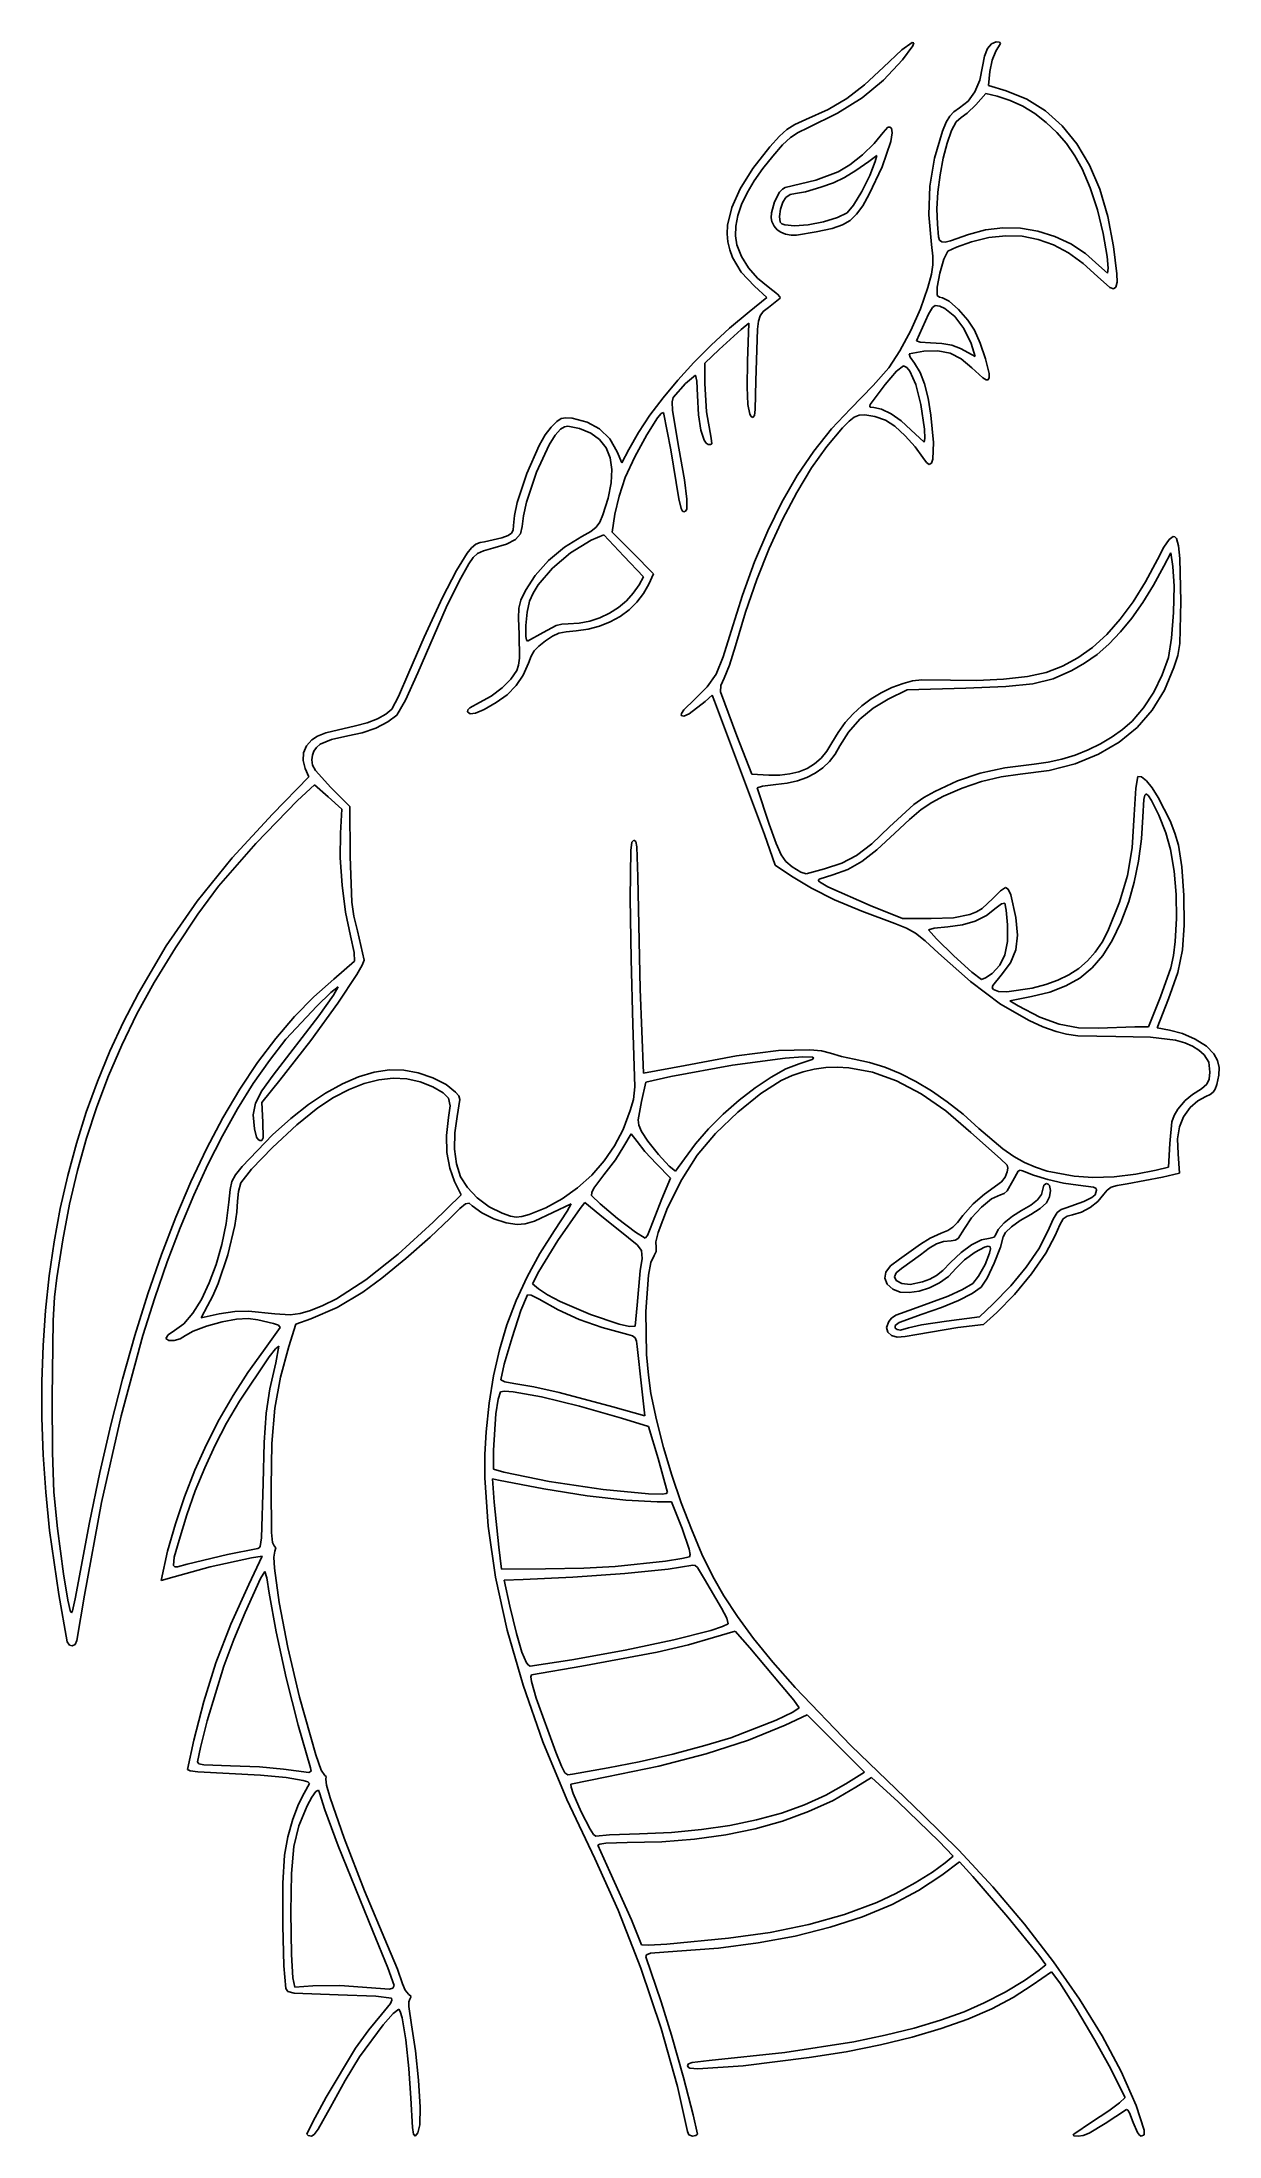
# Model space of a CAD drawing. Extents: x 0 to 167, y 0 to 297.
import ezdxf

# ---------------------------------------------------------------- set-up
doc = ezdxf.new("R2010")
doc.units = 0

msp = doc.modelspace()

# ---------------------------------------------------------------- linework, layer by layer
at = {"layer": 'Image'}
for p, q in [((134.882809, 296.772588), (135.554689, 297.027914)), ((135.554689, 297.027914), (135.991665, 296.992334)), ((119.535731, 293.442354), (122.159494, 295.89048)), ((122.251887, 294.485616), (119.550797, 291.584132)), ((122.159494, 295.89048), (123.623236, 296.932814)), ((123.722266, 296.490733), (122.251887, 294.485616)), ((123.623236, 296.932814), (123.856134, 296.902239)), ((123.856134, 296.902239), (123.722266, 296.490733)), ((133.593875, 293.558812), (133.86969, 294.980163)), ((133.86969, 294.980163), (134.310239, 296.070713)), ((134.310239, 296.070713), (134.882809, 296.772588)), ((134.968981, 294.456773), (134.629742, 292.805672)), ((135.501646, 295.7018), (134.968981, 294.456773)), ((136.130585, 296.81202), (135.501646, 295.7018)), ((135.991665, 296.992334), (136.130585, 296.81202)), ((119.550797, 291.584132), (116.534729, 289.098401)), ((116.842099, 290.923636), (119.535731, 293.442354)), ((132.525782, 289.958617), (133.202647, 291.603119)), ((133.202647, 291.603119), (133.593875, 293.558812)), ((134.629742, 292.805672), (134.428243, 290.865396)), ((111.686134, 287.441039), (114.339791, 289.000351)), ((116.534729, 289.098401), (113.02222, 286.898177)), ((114.339791, 289.000351), (116.842099, 290.923636)), ((130.353684, 287.67319), (131.572916, 288.642807)), ((131.572916, 288.642807), (132.525782, 289.958617)), ((134.044164, 289.717261), (132.6261, 288.106255)), ((135.677422, 289.306002), (134.044164, 289.717261)), ((134.428243, 290.865396), (136.975839, 290.08296)), ((137.515322, 288.715704), (135.677422, 289.306002)), ((136.975839, 290.08296), (139.902476, 288.902283)), ((139.30011, 287.891921), (137.515322, 288.715704)), ((139.902476, 288.902283), (142.552183, 287.248897)), ((105.841905, 284.622473), (106.985609, 285.325937)), ((106.985609, 285.325937), (108.538453, 286.01424)), ((108.538453, 286.01424), (111.686134, 287.441039)), ((113.02222, 286.898177), (108.831806, 284.853211)), ((127.938123, 284.360562), (128.458844, 285.654623)), ((128.458844, 285.654623), (128.945054, 286.514717)), ((128.945054, 286.514717), (129.531689, 287.12589)), ((129.868079, 285.694018), (129.195833, 284.442247)), ((129.531689, 287.12589), (130.353684, 287.67319)), ((130.551002, 286.286714), (129.868079, 285.694018)), ((131.431589, 286.907224), (130.551002, 286.286714)), ((132.6261, 288.106255), (131.431589, 286.907224)), ((141.011395, 286.852026), (139.30011, 287.891921)), ((142.628787, 285.613389), (141.011395, 286.852026)), ((142.552183, 287.248897), (144.917217, 285.13402)), ((144.131894, 284.193385), (142.628787, 285.613389)), ((103.42318, 282.141318), (104.767657, 283.646661)), ((105.237849, 282.404262), (103.838469, 280.842687)), ((104.767657, 283.646661), (105.841905, 284.622473)), ((106.35276, 283.445607), (105.237849, 282.404262)), ((107.45886, 284.188123), (106.35276, 283.445607)), ((108.831806, 284.853211), (107.45886, 284.188123)), ((116.544806, 281.002132), (118.205697, 282.594335)), ((118.205697, 282.594335), (119.50767, 284.162626)), ((120.566764, 282.891282), (119.33656, 279.316288)), ((119.50767, 284.162626), (120.184235, 284.91285)), ((120.184235, 284.91285), (120.435347, 284.954143)), ((120.435347, 284.954143), (120.677219, 284.799503)), ((120.796309, 284.138329), (120.566764, 282.891282)), ((120.677219, 284.799503), (120.796309, 284.138329)), ((126.786165, 280.515156), (127.938123, 284.360562)), ((128.5664, 282.675736), (128.011914, 280.538822)), ((129.195833, 284.442247), (128.5664, 282.675736)), ((145.500328, 282.609384), (144.131894, 284.193385)), ((144.917217, 285.13402), (146.989832, 282.56887)), ((146.713698, 280.878761), (145.500328, 282.609384)), ((146.989832, 282.56887), (148.762283, 279.564665)), ((101.002498, 279.069138), (103.42318, 282.141318)), ((103.838469, 280.842687), (102.409503, 279.070465)), ((113.111272, 278.587149), (114.766247, 279.596307)), ((114.766247, 279.596307), (116.544806, 281.002132)), ((117.481318, 280.070399), (115.642854, 278.763904)), ((118.614313, 280.917055), (117.481318, 280.070399)), ((119.33656, 279.316288), (117.536185, 275.427955)), ((117.592504, 278.085088), (118.364118, 280.070399)), ((118.364118, 280.070399), (118.614313, 280.917055)), ((126.137638, 276.554685), (126.786165, 280.515156)), ((128.011914, 280.538822), (127.564513, 278.175843)), ((147.751614, 279.018886), (146.713698, 280.878761)), ((148.762283, 279.564665), (150.226826, 276.132622)), ((99.199062, 276.202668), (101.002498, 279.069138)), ((101.192757, 277.322216), (100.194988, 275.614557)), ((102.409503, 279.070465), (101.192757, 277.322216)), ((105.201107, 276.158583), (105.593816, 276.372911)), ((105.593816, 276.372911), (109.948584, 277.404755)), ((110.665676, 276.401577), (108.475591, 275.778667)), ((109.948584, 277.404755), (113.111272, 278.587149)), ((112.442533, 277.041188), (110.665676, 276.401577)), ((114.032426, 277.791399), (112.442533, 277.041188)), ((115.642854, 278.763904), (114.032426, 277.791399)), ((116.46534, 275.826637), (117.592504, 278.085088)), ((125.992932, 272.4831), (126.137638, 276.554685)), ((127.564513, 278.175843), (127.256332, 275.731135)), ((148.875352, 276.346517), (147.751614, 279.018886)), ((149.888946, 273.202772), (148.875352, 276.346517)), ((97.43637, 271.01862), (98.010982, 273.524848)), ((98.010982, 273.524848), (99.199062, 276.202668)), ((99.422948, 273.964108), (98.883392, 272.387487)), ((100.194988, 275.614557), (99.422948, 273.964108)), ((103.647306, 272.77983), (104.086246, 274.337824)), ((104.086246, 274.337824), (104.80217, 275.705471)), ((104.80217, 275.705471), (105.201107, 276.158583)), ((104.952856, 273.284752), (104.81095, 272.25912)), ((105.267657, 274.279101), (104.952856, 273.284752)), ((105.695868, 274.979075), (105.267657, 274.279101)), ((106.32392, 275.360807), (105.695868, 274.979075)), ((107.074909, 275.519581), (106.32392, 275.360807)), ((108.475591, 275.778667), (107.074909, 275.519581)), ((114.39041, 272.777242), (115.294139, 273.866777)), ((115.294139, 273.866777), (116.46534, 275.826637)), ((116.593927, 273.789235), (115.715219, 272.579717)), ((117.536185, 275.427955), (116.593927, 273.789235)), ((127.256332, 275.731135), (127.119507, 273.349035)), ((127.119507, 273.349035), (127.186175, 271.17388)), ((150.226826, 276.132622), (151.375715, 272.283959)), ((97.378525, 269.824521), (97.43637, 271.01862)), ((98.583075, 270.901311), (98.52875, 269.522199)), ((98.883392, 272.387487), (98.583075, 270.901311)), ((103.5946, 272.088784), (103.647306, 272.77983)), ((103.686612, 271.541349), (103.5946, 272.088784)), ((104.011285, 270.894891), (103.686612, 271.541349)), ((104.443152, 270.389682), (104.011285, 270.894891)), ((104.989299, 270.01938), (104.443152, 270.389682)), ((104.81095, 272.25912), (104.901423, 271.465298)), ((104.901423, 271.465298), (105.120442, 271.228851)), ((105.120442, 271.228851), (105.551016, 271.062257)), ((105.551016, 271.062257), (106.937919, 270.937713)), ((106.937919, 270.937713), (108.844308, 271.089842)), ((108.844308, 271.089842), (111.052359, 271.51682)), ((112.248893, 270.565972), (109.993207, 270.065771)), ((111.052359, 271.51682), (113.008703, 272.127698)), ((111.052359, 271.51682), (111.052359, 271.51682)), ((113.752725, 271.063066), (112.248893, 270.565972)), ((113.008703, 272.127698), (114.39041, 272.777242)), ((114.807301, 271.69), (113.752725, 271.063066)), ((115.715219, 272.579717), (114.807301, 271.69)), ((126.352437, 268.304352), (125.992932, 272.4831)), ((127.186175, 271.17388), (127.359169, 269.376162)), ((131.585944, 269.728962), (133.997616, 270.387135)), ((133.997616, 270.387135), (136.478655, 270.676335)), ((136.478655, 270.676335), (138.980186, 270.608224)), ((138.980186, 270.608224), (141.453333, 270.19446)), ((150.713631, 269.86535), (149.888946, 273.202772)), ((151.375715, 272.283959), (152.201207, 268.029895)), ((97.473339, 268.666923), (97.378525, 269.824521)), ((97.720577, 267.543694), (97.473339, 268.666923)), ((98.120001, 266.4527), (97.720577, 267.543694)), ((98.52875, 269.522199), (98.727173, 268.266771)), ((98.727173, 268.266771), (99.382768, 266.604333)), ((105.65681, 269.77764), (104.989299, 270.01938)), ((106.445403, 269.619694), (105.65681, 269.77764)), ((105.65681, 269.77764), (105.65681, 269.77764)), ((107.222899, 269.60124), (106.445403, 269.619694)), ((109.993207, 270.065771), (107.222899, 269.60124)), ((126.558142, 266.652335), (126.352437, 268.304352)), ((127.359169, 269.376162), (127.514458, 268.889938)), ((127.514458, 268.889938), (127.802513, 268.650263)), ((127.802513, 268.650263), (128.288511, 268.635734)), ((128.682987, 267.327985), (128.127969, 266.229574)), ((128.288511, 268.635734), (129.03763, 268.824944)), ((129.915, 267.902815), (128.682987, 267.327985)), ((129.03763, 268.824944), (131.585944, 269.728962)), ((132.038691, 268.6509), (129.915, 267.902815)), ((134.50633, 269.268232), (132.038691, 268.6509)), ((136.899224, 269.536136), (134.50633, 269.268232)), ((139.220989, 269.453621), (136.899224, 269.536136)), ((141.475242, 269.019692), (139.220989, 269.453621)), ((141.453333, 270.19446), (143.84922, 269.446703)), ((143.665599, 268.233358), (141.475242, 269.019692)), ((145.795677, 267.093625), (143.665599, 268.233358)), ((143.84922, 269.446703), (146.118971, 268.376612)), ((146.118971, 268.376612), (148.21371, 266.995847)), ((151.270642, 266.611952), (150.713631, 269.86535)), ((152.201207, 268.029895), (152.677835, 264.111783)), ((99.374468, 264.35889), (98.120001, 266.4527)), ((101.234851, 262.368435), (99.374468, 264.35889)), ((99.382768, 266.604333), (100.392721, 264.988795)), ((100.392721, 264.988795), (101.688915, 263.511508)), ((126.337193, 264.077356), (126.566636, 265.401541)), ((126.566636, 265.401541), (126.558142, 266.652335)), ((128.127969, 266.229574), (127.55362, 264.235344)), ((147.869092, 265.599501), (145.795677, 267.093625)), ((149.88946, 263.749992), (147.869092, 265.599501)), ((148.21371, 266.995847), (150.084561, 265.316067)), ((150.084561, 265.316067), (151.347196, 264.230705)), ((151.418139, 264.930197), (151.270642, 266.611952)), ((151.270642, 266.611952), (151.270642, 266.611952)), ((151.347196, 264.230705), (151.418139, 264.930197)), ((103.004617, 260.777262), (101.234851, 262.368435)), ((101.688915, 263.511508), (103.203234, 262.263827)), ((103.203234, 262.263827), (104.492524, 261.241317)), ((124.790286, 259.181244), (125.829089, 262.205169)), ((125.829089, 262.205169), (126.337193, 264.077356)), ((127.55362, 264.235344), (127.168492, 262.217381)), ((127.168492, 262.217381), (127.181135, 261.047769)), ((151.645968, 262.201415), (149.88946, 263.749992)), ((152.190828, 262.010019), (151.645968, 262.201415)), ((152.534091, 262.245484), (152.190828, 262.010019)), ((152.69126, 262.936506), (152.534091, 262.245484)), ((152.677835, 264.111783), (152.69126, 262.936506)), ((97.716009, 256.407856), (100.494849, 258.749464)), ((100.494849, 258.749464), (103.004617, 260.777262)), ((102.496015, 258.76606), (102.056916, 258.188643)), ((103.238006, 259.373012), (102.496015, 258.76606)), ((104.870121, 260.657782), (103.238006, 259.373012)), ((104.492524, 261.241317), (104.822631, 260.868329)), ((104.822631, 260.868329), (104.870121, 260.657782)), ((123.424883, 256.07627), (124.790286, 259.181244)), ((125.949885, 258.431091), (124.236419, 254.636706)), ((126.510417, 259.346031), (125.949885, 258.431091)), ((126.893893, 259.644601), (126.510417, 259.346031)), ((127.556197, 259.536126), (126.893893, 259.644601)), ((127.181135, 261.047769), (127.483295, 260.804228)), ((127.483295, 260.804228), (127.910484, 260.702933)), ((128.251607, 259.224679), (127.556197, 259.536126)), ((127.910484, 260.702933), (128.854605, 260.231024)), ((129.662053, 258.07673), (128.251607, 259.224679)), ((128.854605, 260.231024), (130.174203, 259.063513)), ((130.174203, 259.063513), (131.498912, 257.572726)), ((95.086188, 253.997733), (97.716009, 256.407856)), ((99.336343, 256.236735), (96.220019, 253.400506)), ((100.424197, 257.13914), (99.336343, 256.236735)), ((100.26118, 251.721287), (100.424197, 257.13914)), ((101.650508, 256.26786), (101.438154, 248.973085)), ((101.811488, 257.427123), (101.650508, 256.26786)), ((102.056916, 258.188643), (101.811488, 257.427123)), ((121.877268, 253.187345), (123.424883, 256.07627)), ((130.965841, 256.368478), (129.662053, 258.07673)), ((132.003586, 254.267647), (130.965841, 256.368478)), ((131.498912, 257.572726), (132.458367, 256.130989)), ((132.458367, 256.130989), (133.244466, 254.282691)), ((92.622808, 251.539017), (95.086188, 253.997733)), ((96.220019, 253.400506), (94.191548, 251.466682)), ((120.29183, 250.811566), (121.877268, 253.187345)), ((125.254029, 253.144683), (123.189932, 252.777288)), ((123.189932, 252.777288), (123.348601, 252.333476)), ((124.236419, 254.636706), (124.76831, 254.436295)), ((124.76831, 254.436295), (126.212245, 254.352938)), ((127.253169, 253.207319), (125.254029, 253.144683)), ((126.212245, 254.352938), (127.818464, 254.265929)), ((128.983389, 252.860725), (127.253169, 253.207319)), ((127.818464, 254.265929), (129.236088, 254.001352)), ((130.554595, 252.066936), (128.983389, 252.860725)), ((129.236088, 254.001352), (130.485054, 253.553883)), ((130.485054, 253.553883), (131.585299, 252.918197)), ((131.585299, 252.918197), (132.570585, 252.397768)), ((132.570585, 252.397768), (132.003586, 254.267647)), ((132.003586, 254.267647), (132.003586, 254.267647)), ((133.244466, 254.282691), (133.998013, 252.088052)), ((90.34329, 249.051632), (92.622808, 251.539017)), ((92.852107, 249.766834), (91.476903, 248.584984)), ((93.060687, 248.9119), (92.852107, 249.766834)), ((94.191548, 251.466682), (94.193665, 248.588289)), ((100.204981, 248.054312), (100.26118, 251.721287)), ((118.086856, 248.31094), (120.29183, 250.811566)), ((121.412631, 250.330728), (119.767906, 248.453322)), ((122.394635, 251.070172), (121.412631, 250.330728)), ((122.841528, 250.844834), (122.394635, 251.070172)), ((123.284033, 250.310501), (122.841528, 250.844834)), ((124.121012, 248.420443), (123.284033, 250.310501)), ((123.348601, 252.333476), (123.929338, 251.465697)), ((123.929338, 251.465697), (124.73179, 250.148266)), ((124.73179, 250.148266), (125.380238, 248.511022)), ((132.076696, 250.787987), (130.554595, 252.066936)), ((133.622536, 249.389269), (132.076696, 250.787987)), ((133.998013, 252.088052), (134.518526, 249.995543)), ((134.518526, 249.995543), (134.548781, 249.404836)), ((86.405524, 244.070546), (88.265055, 246.555501)), ((88.265055, 246.555501), (90.34329, 249.051632)), ((89.688721, 246.572613), (89.548876, 245.995893)), ((91.476903, 248.584984), (89.688721, 246.572613)), ((93.167308, 246.856421), (93.060687, 248.9119)), ((93.302295, 244.120408), (93.167308, 246.856421)), ((94.193665, 248.588289), (94.427439, 244.536673)), ((100.303673, 245.590318), (100.204981, 248.054312)), ((101.438154, 248.973085), (101.354249, 244.898674)), ((114.869723, 245.00434), (118.086856, 248.31094)), ((119.767906, 248.453322), (117.660646, 245.613771)), ((124.835834, 245.611188), (124.121012, 248.420443)), ((125.380238, 248.511022), (125.890727, 246.503508)), ((134.10887, 249.107169), (133.622536, 249.389269)), ((134.414923, 249.110535), (134.10887, 249.107169)), ((134.548781, 249.404836), (134.414923, 249.110535)), ((73.214562, 243.197151), (73.829685, 243.610937)), ((73.829685, 243.610937), (74.466599, 243.72625)), ((74.466599, 243.72625), (75.359816, 243.642192)), ((75.359816, 243.642192), (77.490063, 243.10363)), ((84.78212, 241.616691), (86.405524, 244.070546)), ((87.483624, 243.692675), (85.951543, 241.306485)), ((88.020106, 244.331042), (87.483624, 243.692675)), ((88.315242, 244.449419), (88.020106, 244.331042)), ((89.366815, 239.163078), (88.315242, 244.449419)), ((89.548876, 245.995893), (89.621017, 244.757061)), ((89.621017, 244.757061), (90.501504, 239.409595)), ((93.618411, 241.969352), (93.302295, 244.120408)), ((94.427439, 244.536673), (95.089686, 240.824286)), ((100.569115, 244.203891), (100.303673, 245.590318)), ((100.768074, 243.875574), (100.569115, 244.203891)), ((101.013167, 243.769618), (100.768074, 243.875574)), ((101.221115, 244.030406), (101.013167, 243.769618)), ((101.354249, 244.898674), (101.221115, 244.030406)), ((112.176476, 242.123788), (114.869723, 245.00434)), ((115.407359, 243.811754), (114.687001, 243.252025)), ((116.075046, 244.063784), (115.407359, 243.811754)), ((116.885477, 244.122397), (116.075046, 244.063784)), ((118.33679, 243.907003), (116.885477, 244.122397)), ((117.660646, 245.613771), (117.586113, 245.370159)), ((117.586113, 245.370159), (117.657126, 245.240851)), ((117.657126, 245.240851), (118.165062, 245.180729)), ((118.165062, 245.180729), (119.274987, 244.937224)), ((119.825127, 243.38914), (118.33679, 243.907003)), ((119.274987, 244.937224), (120.622984, 244.267275)), ((120.622984, 244.267275), (122.058138, 243.261736)), ((125.358759, 242.093927), (124.835834, 245.611188)), ((125.890727, 246.503508), (126.279298, 244.07527)), ((126.279298, 244.07527), (126.631957, 240.202059)), ((70.676857, 239.762558), (71.562654, 241.307419)), ((71.562654, 241.307419), (72.386718, 242.385788)), ((72.963749, 241.255308), (72.09696, 239.859649)), ((72.386718, 242.385788), (73.214562, 243.197151)), ((73.734506, 242.089611), (72.963749, 241.255308)), ((74.26666, 242.423295), (73.734506, 242.089611)), ((74.761145, 242.545642), (74.26666, 242.423295)), ((76.435282, 242.184324), (74.761145, 242.545642)), ((78.017368, 241.533674), (76.435282, 242.184324)), ((77.490063, 243.10363), (79.271523, 242.123104)), ((79.267944, 240.622708), (78.017368, 241.533674)), ((80.185743, 239.456119), (79.267944, 240.622708)), ((79.271523, 242.123104), (80.695865, 240.706846)), ((80.695865, 240.706846), (81.754758, 238.861082)), ((83.412262, 239.213859), (84.78212, 241.616691)), ((85.951543, 241.306485), (84.248846, 238.191865)), ((94.087049, 240.533986), (93.618411, 241.969352)), ((95.089686, 240.824286), (95.179656, 240.021502)), ((109.659894, 238.960869), (112.176476, 242.123788)), ((113.718554, 242.270314), (111.503327, 239.657376)), ((114.687001, 243.252025), (113.718554, 242.270314)), ((121.137707, 242.517199), (119.825127, 243.38914)), ((122.631391, 241.171891), (121.137707, 242.517199)), ((122.058138, 243.261736), (123.429536, 242.011459)), ((124.051459, 239.607576), (122.631391, 241.171891)), ((123.429536, 242.011459), (125.307527, 240.278038)), ((125.307527, 240.278038), (125.424861, 240.79653)), ((125.424861, 240.79653), (125.358759, 242.093927)), ((125.358759, 242.093927), (125.358759, 242.093927)), ((68.931638, 235.824821), (70.676857, 239.762558)), ((72.09696, 239.859649), (70.317907, 235.997796)), ((80.769497, 238.038599), (80.185743, 239.456119)), ((81.017941, 236.374842), (80.769497, 238.038599)), ((81.754758, 238.861082), (82.415453, 237.303929)), ((82.415453, 237.303929), (83.412262, 239.213859)), ((84.248846, 238.191865), (82.905379, 235.249831)), ((90.521409, 232.21616), (89.366815, 239.163078)), ((90.501504, 239.409595), (91.288339, 234.927756)), ((94.369624, 240.125543), (94.087049, 240.533986)), ((94.679603, 239.945047), (94.369624, 240.125543)), ((95.014322, 239.915938), (94.679603, 239.945047)), ((95.179656, 240.021502), (95.014322, 239.915938)), ((107.314196, 235.504807), (109.659894, 238.960869)), ((111.503327, 239.657376), (109.333259, 236.59223)), ((125.143187, 238.078615), (124.051459, 239.607576)), ((125.643438, 237.37386), (125.143187, 238.078615)), ((126.548123, 237.848025), (126.348163, 237.270475)), ((126.631957, 240.202059), (126.548123, 237.848025)), ((67.574202, 231.675496), (68.931638, 235.824821)), ((70.317907, 235.997796), (68.882581, 231.731115)), ((80.929805, 234.46954), (81.017941, 236.374842)), ((82.905379, 235.249831), (82.046276, 232.600722)), ((91.288339, 234.927756), (91.654455, 232.159302)), ((105.133601, 231.744825), (107.314196, 235.504807)), ((109.333259, 236.59223), (107.231668, 233.122432)), ((126.045849, 237.10845), (125.643438, 237.37386)), ((126.348163, 237.270475), (126.045849, 237.10845)), ((68.882581, 231.731115), (68.445451, 229.829422)), ((79.738725, 229.953078), (80.503822, 232.327388)), ((80.503822, 232.327388), (80.929805, 234.46954)), ((82.046276, 232.600722), (81.444984, 230.021618)), ((90.818071, 230.8325), (90.521409, 232.21616)), ((91.654455, 232.159302), (91.628334, 230.754615)), ((103.112331, 227.670146), (105.133601, 231.744825)), ((107.231668, 233.122432), (105.221871, 229.295538)), ((67.027692, 228.417502), (67.173135, 229.86615)), ((67.173135, 229.86615), (67.574202, 231.675496)), ((68.445451, 229.829422), (68.276217, 228.286671)), ((78.789561, 228.180157), (79.292647, 228.895612)), ((79.292647, 228.895612), (79.738725, 229.953078)), ((81.444984, 230.021618), (81.027287, 227.492366)), ((91.013585, 230.481859), (90.818071, 230.8325)), ((91.238463, 230.364079), (91.013585, 230.481859)), ((91.477087, 230.454429), (91.238463, 230.364079)), ((91.628334, 230.754615), (91.477087, 230.454429)), ((105.221871, 229.295538), (103.327185, 225.159105)), ((61.112311, 225.259807), (61.726364, 225.765147)), ((61.726364, 225.765147), (62.325826, 226.044721)), ((62.325826, 226.044721), (62.934977, 226.130751)), ((62.934977, 226.130751), (65.377351, 226.69308)), ((66.076945, 225.786217), (64.122399, 225.202758)), ((65.377351, 226.69308), (66.2754, 227.03039)), ((67.355298, 226.446085), (66.076945, 225.786217)), ((66.2754, 227.03039), (66.771573, 227.348485)), ((66.771573, 227.348485), (66.983221, 227.769984)), ((66.983221, 227.769984), (67.027692, 228.417502)), ((68.055657, 227.255268), (67.355298, 226.446085)), ((68.276217, 228.286671), (68.055657, 227.255268)), ((74.298557, 225.367897), (76.754605, 226.896763)), ((78.08337, 226.367735), (75.151913, 224.564397)), ((76.754605, 226.896763), (78.015027, 227.587084)), ((78.015027, 227.587084), (78.789561, 228.180157)), ((79.861177, 227.124606), (78.08337, 226.367735)), ((82.718756, 224.092763), (79.861177, 227.124606)), ((81.027287, 227.492366), (83.967238, 224.537061)), ((101.244605, 223.269991), (103.112331, 227.670146)), ((159.340287, 225.372988), (160.084163, 226.473227)), ((160.084163, 226.473227), (160.665939, 226.889943)), ((160.665939, 226.889943), (160.901288, 226.832545)), ((160.901288, 226.832545), (161.102411, 226.592947)), ((161.102411, 226.592947), (161.410376, 225.552052)), ((58.939798, 222.066947), (60.459386, 224.496476)), ((60.698089, 222.987412), (59.342875, 220.541658)), ((60.459386, 224.496476), (61.112311, 225.259807)), ((61.333364, 223.896973), (60.698089, 222.987412)), ((61.94814, 224.460891), (61.333364, 223.896973)), ((62.793969, 224.841906), (61.94814, 224.460891)), ((64.122399, 225.202758), (62.793969, 224.841906)), ((70.113533, 221.35534), (72.023713, 223.462124)), ((72.023713, 223.462124), (74.298557, 225.367897)), ((75.151913, 224.564397), (72.567248, 222.372796)), ((85.512993, 221.17283), (82.718756, 224.092763)), ((83.967238, 224.537061), (86.907189, 221.581759)), ((99.524643, 218.533585), (101.244605, 223.269991)), ((103.327185, 225.159105), (101.570927, 220.760689)), ((156.739484, 220.453305), (158.417513, 223.619414)), ((158.417513, 223.619414), (159.340287, 225.372988)), ((160.298269, 224.543253), (159.331409, 222.670857)), ((160.610996, 222.602978), (160.298269, 224.543253)), ((161.410376, 225.552052), (161.606633, 223.73707)), ((161.606633, 223.73707), (161.731209, 217.664095)), ((56.973356, 218.218767), (58.939798, 222.066947)), ((59.342875, 220.541658), (57.517628, 216.792118)), ((68.751475, 219.223444), (70.113533, 221.35534)), ((70.552249, 220.013444), (69.828022, 218.839773)), ((72.567248, 222.372796), (70.552249, 220.013444)), ((84.047503, 218.828172), (84.862502, 220.035822)), ((84.862502, 220.035822), (85.512993, 221.17283)), ((86.243361, 220.109649), (85.50997, 218.780098)), ((86.907189, 221.581759), (86.243361, 220.109649)), ((101.570927, 220.760689), (99.976415, 216.147845)), ((154.984866, 217.627888), (156.739484, 220.453305)), ((157.846281, 219.953255), (156.330562, 217.496522)), ((159.331409, 222.670857), (157.846281, 219.953255)), ((160.792368, 219.810695), (160.610996, 222.602978)), ((160.715173, 216.107731), (160.792368, 219.810695)), ((54.368266, 212.618051), (56.973356, 218.218767)), ((67.799319, 216.728126), (68.109948, 217.84654)), ((68.109948, 217.84654), (68.751475, 219.223444)), ((69.329789, 217.706857), (68.987492, 216.134115)), ((69.828022, 218.839773), (69.329789, 217.706857)), ((81.934966, 216.797159), (83.064816, 217.744848)), ((83.064816, 217.744848), (84.047503, 218.828172)), ((84.57131, 217.564231), (83.450938, 216.477163)), ((85.50997, 218.780098), (84.57131, 217.564231)), ((97.946666, 213.45015), (99.524643, 218.533585)), ((153.149693, 215.139141), (154.984866, 217.627888)), ((156.330562, 217.496522), (154.77829, 215.2939)), ((161.731209, 217.664095), (161.575688, 211.683398)), ((57.517628, 216.792118), (53.457416, 207.518839)), ((67.736117, 215.299504), (67.799319, 216.728126)), ((67.836875, 212.99198), (67.736117, 215.299504)), ((68.987492, 216.134115), (68.808072, 214.254365)), ((68.808072, 214.254365), (68.821105, 212.681318)), ((71.244675, 213.263407), (73.106117, 214.230279)), ((73.106117, 214.230279), (73.921001, 214.430344)), ((73.921001, 214.430344), (74.796611, 214.489099)), ((74.796611, 214.489099), (76.354415, 214.588961)), ((76.354415, 214.588961), (77.867677, 214.881008)), ((79.235127, 214.13993), (77.623483, 213.719234)), ((77.867677, 214.881008), (79.315872, 215.35393)), ((80.759289, 214.749895), (79.235127, 214.13993)), ((79.315872, 215.35393), (80.678476, 215.996417)), ((80.678476, 215.996417), (81.934966, 216.797159)), ((82.172412, 215.534012), (80.759289, 214.749895)), ((83.450938, 216.477163), (82.172412, 215.534012)), ((99.976415, 216.147845), (98.566965, 211.368131)), ((151.229999, 212.983041), (153.149693, 215.139141)), ((154.77829, 215.2939), (153.183504, 213.338633)), ((160.426048, 212.433297), (160.715173, 216.107731)), ((52.21147, 207.609941), (54.368266, 212.618051)), ((67.894304, 209.60307), (67.836875, 212.99198)), ((68.821105, 212.681318), (68.909032, 212.201593)), ((68.909032, 212.201593), (69.056163, 212.028686)), ((69.056163, 212.028686), (71.244675, 213.263407)), ((70.642928, 211.343034), (70.001893, 210.671548)), ((71.570673, 212.061023), (70.642928, 211.343034)), ((71.244675, 213.263407), (71.244675, 213.263407)), ((72.599588, 212.738049), (71.570673, 212.061023)), ((73.499401, 213.147152), (72.599588, 212.738049)), ((74.52916, 213.373665), (73.499401, 213.147152)), ((75.947915, 213.502924), (74.52916, 213.373665)), ((77.623483, 213.719234), (75.947915, 213.502924)), ((96.820553, 209.800295), (97.946666, 213.45015)), ((98.566965, 211.368131), (97.709515, 208.62178)), ((147.121179, 209.652688), (149.221816, 211.155564)), ((149.221816, 211.155564), (151.229999, 212.983041)), ((151.540243, 211.623964), (149.842545, 210.143136)), ((153.183504, 213.338633), (151.540243, 211.623964)), ((159.971628, 209.726605), (160.426048, 212.433297)), ((161.575688, 211.683398), (161.28899, 210.019621)), ((67.500259, 207.893108), (67.759979, 208.633097)), ((67.759979, 208.633097), (67.894304, 209.60307)), ((69.156837, 208.916965), (68.428216, 207.216696)), ((69.541789, 209.908785), (69.156837, 208.916965)), ((70.001893, 210.671548), (69.541789, 209.908785)), ((95.784122, 207.362832), (96.820553, 209.800295)), ((97.709515, 208.62178), (96.939518, 206.800925)), ((142.626673, 207.604646), (144.92412, 208.47039)), ((144.92412, 208.47039), (147.121179, 209.652688)), ((148.084448, 208.889392), (146.25999, 207.855976)), ((149.842545, 210.143136), (148.084448, 208.889392)), ((159.103522, 207.251817), (159.971628, 209.726605)), ((160.764846, 208.287831), (159.431367, 205.084868)), ((161.28899, 210.019621), (160.764846, 208.287831)), ((50.743104, 204.178626), (52.21147, 207.609941)), ((53.457416, 207.518839), (51.733475, 203.680523)), ((63.891949, 204.250027), (65.421328, 205.39273)), ((65.421328, 205.39273), (66.672408, 206.648767)), ((67.435363, 205.730844), (66.159536, 204.436439)), ((66.672408, 206.648767), (67.500259, 207.893108)), ((68.428216, 207.216696), (67.435363, 205.730844)), ((92.708666, 203.776625), (94.519463, 205.550647)), ((94.519463, 205.550647), (95.784122, 207.362832)), ((96.487397, 205.750335), (96.40511, 204.860648)), ((96.939518, 206.800925), (96.487397, 205.750335)), ((119.208625, 204.722075), (120.726089, 205.444906)), ((122.902709, 205.140498), (120.221218, 203.814344)), ((120.726089, 205.444906), (122.335882, 206.027224)), ((122.335882, 206.027224), (123.671565, 206.384576)), ((131.21307, 205.370426), (122.902709, 205.140498)), ((123.671565, 206.384576), (124.987076, 206.565608)), ((124.987076, 206.565608), (129.064095, 206.505899)), ((129.064095, 206.505899), (132.804505, 206.457263)), ((136.890914, 205.600792), (131.21307, 205.370426)), ((132.804505, 206.457263), (136.578463, 206.645784)), ((136.578463, 206.645784), (139.985881, 207.039049)), ((140.747894, 206.002068), (136.890914, 205.600792)), ((139.985881, 207.039049), (142.626673, 207.604646)), ((143.599193, 206.70891), (140.747894, 206.002068)), ((146.25999, 207.855976), (143.599193, 206.70891)), ((159.431367, 205.084868), (157.689512, 202.249402)), ((157.893383, 204.816941), (159.103522, 207.251817)), ((48.948017, 201.654334), (49.793177, 202.368935)), ((49.793177, 202.368935), (50.743104, 204.178626)), ((51.733475, 203.680523), (50.484415, 201.557388)), ((60.536471, 202.001281), (60.557924, 202.279412)), ((60.908991, 201.711547), (60.536471, 202.001281)), ((60.557924, 202.279412), (60.837122, 202.58819)), ((60.837122, 202.58819), (62.229197, 203.345691)), ((62.890999, 202.352974), (61.680249, 201.824382)), ((62.229197, 203.345691), (63.891949, 204.250027)), ((64.581993, 203.310512), (62.890999, 202.352974)), ((66.159536, 204.436439), (64.581993, 203.310512)), ((90.874527, 201.773371), (91.235245, 202.291074)), ((91.235245, 202.291074), (92.708666, 203.776625)), ((94.267748, 203.487878), (91.982297, 201.710998)), ((95.225893, 204.367577), (94.267748, 203.487878)), ((95.559844, 203.519316), (95.225893, 204.367577)), ((102.643282, 184.588894), (95.559844, 203.519316)), ((96.40511, 204.860648), (98.715036, 198.614116)), ((115.243719, 201.738476), (116.46409, 202.866063)), ((118.083954, 202.53571), (116.171674, 200.950734)), ((116.46409, 202.866063), (117.786842, 203.861529)), ((117.786842, 203.861529), (119.208625, 204.722075)), ((120.221218, 203.814344), (118.083954, 202.53571)), ((154.810223, 200.702001), (156.432015, 202.580746)), ((157.689512, 202.249402), (155.54448, 199.785037)), ((156.432015, 202.580746), (157.893383, 204.816941)), ((39.25767, 198.572133), (40.398925, 199.04023)), ((40.398925, 199.04023), (44.626334, 200.03898)), ((45.572874, 199.022394), (43.537829, 198.584663)), ((44.626334, 200.03898), (46.305662, 200.46278)), ((47.526445, 199.714024), (45.572874, 199.022394)), ((46.305662, 200.46278), (47.765867, 201.01009)), ((49.222354, 200.584154), (47.526445, 199.714024)), ((47.765867, 201.01009), (48.948017, 201.654334)), ((50.484415, 201.557388), (49.222354, 200.584154)), ((61.680249, 201.824382), (60.908991, 201.711547)), ((90.818424, 201.471512), (90.874527, 201.773371)), ((91.222146, 201.376857), (90.818424, 201.471512)), ((91.982297, 201.710998), (91.222146, 201.376857)), ((112.230399, 197.590952), (113.123523, 199.098123)), ((113.123523, 199.098123), (114.12908, 200.481563)), ((114.566047, 199.138288), (113.348738, 197.17724)), ((114.12908, 200.481563), (115.243719, 201.738476)), ((116.171674, 200.950734), (114.566047, 199.138288)), ((151.983868, 198.443598), (153.479687, 199.524913)), ((155.54448, 199.785037), (153.001469, 197.695382)), ((153.479687, 199.524913), (154.810223, 200.702001)), ((37.19936, 195.118025), (37.260013, 196.186914)), ((37.260013, 196.186914), (37.67484, 197.162577)), ((37.67484, 197.162577), (38.437573, 198.018061)), ((38.437573, 198.018061), (39.25767, 198.572133)), ((38.738717, 196.446761), (38.522952, 195.855257)), ((39.108073, 196.962176), (38.738717, 196.446761)), ((39.638994, 197.406837), (39.108073, 196.962176)), ((41.217431, 198.105242), (39.638994, 197.406837)), ((43.537829, 198.584663), (41.217431, 198.105242)), ((98.715036, 198.614116), (100.85165, 193.146067)), ((110.695832, 195.44888), (111.515694, 196.433018)), ((111.515694, 196.433018), (112.230399, 197.590952)), ((113.348738, 197.17724), (112.66826, 196.000226)), ((146.754089, 195.884278), (148.596129, 196.612283)), ((148.596129, 196.612283), (150.347702, 197.469055)), ((153.001469, 197.695382), (150.065676, 195.984042)), ((150.347702, 197.469055), (151.983868, 198.443598)), ((37.499148, 193.982861), (37.19936, 195.118025)), ((37.993828, 192.79329), (37.499148, 193.982861)), ((38.522952, 195.855257), (38.452803, 195.182326)), ((38.452803, 195.182326), (38.549934, 194.461709)), ((38.549934, 194.461709), (38.934847, 193.705928)), ((38.934847, 193.705928), (41.129134, 191.268257)), ((100.85165, 193.146067), (103.25423, 193.034341)), ((104.82283, 193.03549), (106.252618, 193.193353)), ((106.252618, 193.193353), (107.549204, 193.510775)), ((107.549204, 193.510775), (108.718195, 193.990606)), ((109.870791, 193.321929), (108.677586, 192.708137)), ((108.718195, 193.990606), (109.765202, 194.635692)), ((109.765202, 194.635692), (110.695832, 195.44888)), ((110.931897, 194.074153), (109.870791, 193.321929)), ((111.863517, 194.966391), (110.931897, 194.074153)), ((112.66826, 196.000226), (111.863517, 194.966391)), ((130.057212, 192.214904), (133.268357, 193.293134)), ((133.268357, 193.293134), (136.784822, 194.052591)), ((138.953594, 193.155975), (136.265601, 192.781093)), ((136.784822, 194.052591), (140.934546, 194.582853)), ((143.036541, 193.710732), (138.953594, 193.155975)), ((140.934546, 194.582853), (142.898358, 194.858565)), ((142.898358, 194.858565), (144.846519, 195.29604)), ((146.742301, 194.654623), (143.036541, 193.710732)), ((144.846519, 195.29604), (146.754089, 195.884278)), ((150.065676, 195.984042), (146.742301, 194.654623)), ((32.843423, 187.500611), (37.993828, 192.79329)), ((38.797935, 191.67213), (36.420474, 189.410491)), ((40.73387, 189.939657), (38.797935, 191.67213)), ((41.129134, 191.268257), (43.805465, 188.559962)), ((102.389185, 191.459056), (101.607505, 191.242222)), ((101.607505, 191.242222), (103.328054, 186.090522)), ((104.279264, 191.681531), (102.389185, 191.459056)), ((103.25423, 193.034341), (104.82283, 193.03549)), ((105.884434, 191.88952), (104.279264, 191.681531)), ((107.34967, 192.231195), (105.884434, 191.88952)), ((108.677586, 192.708137), (107.34967, 192.231195)), ((125.278793, 189.856748), (126.82345, 190.728323)), ((126.82345, 190.728323), (130.057212, 192.214904)), ((130.700505, 191.194455), (128.063342, 190.051107)), ((133.474581, 192.115851), (130.700505, 191.194455)), ((136.265601, 192.781093), (133.474581, 192.115851)), ((155.12982, 187.422409), (155.360939, 191.164196)), ((155.360939, 191.164196), (155.651692, 192.840799)), ((155.651692, 192.840799), (156.175064, 192.800467)), ((156.175064, 192.800467), (156.869502, 192.227422)), ((156.640404, 190.209538), (156.50803, 189.577129)), ((156.799334, 190.392882), (156.640404, 190.209538)), ((157.132784, 190.098971), (156.799334, 190.392882)), ((156.869502, 192.227422), (157.677259, 191.219693)), ((157.567416, 189.44244), (157.132784, 190.098971)), ((157.677259, 191.219693), (158.540584, 189.875314)), ((27.119163, 181.28006), (32.843423, 187.500611)), ((36.420474, 189.410491), (30.496382, 183.320267)), ((42.669806, 188.207186), (40.73387, 189.939657)), ((42.487974, 184.805085), (42.669806, 188.207186)), ((43.805465, 188.559962), (43.886896, 181.504415)), ((120.411469, 185.676351), (123.845262, 188.842425)), ((124.895035, 188.135853), (123.250367, 186.758807)), ((123.845262, 188.842425), (125.278793, 189.856748)), ((126.399637, 189.157336), (124.895035, 188.135853)), ((128.063342, 190.051107), (126.399637, 189.157336)), ((154.812328, 182.738822), (155.12982, 187.422409)), ((156.50803, 189.577129), (156.343672, 187.114225)), ((158.595379, 187.370788), (157.567416, 189.44244)), ((158.540584, 189.875314), (160.202949, 186.568724)), ((159.593532, 184.836478), (158.595379, 187.370788)), ((42.466798, 181.281943), (42.487974, 184.805085)), ((104.157802, 180.26505), (102.643282, 184.588894)), ((103.328054, 186.090522), (104.315117, 183.321335)), ((117.869195, 183.267129), (120.411469, 185.676351)), ((121.166462, 184.798346), (118.603371, 182.437651)), ((123.250367, 186.758807), (121.166462, 184.798346)), ((156.343672, 187.114225), (156.144235, 183.979624)), ((160.272187, 182.498059), (159.593532, 184.836478)), ((160.202949, 186.568724), (160.886491, 184.802576)), ((160.886491, 184.802576), (161.394609, 183.091902)), ((22.158922, 175.131821), (27.119163, 181.28006)), ((30.496382, 183.320267), (25.190229, 177.271087)), ((42.724299, 177.428387), (42.466798, 181.281943)), ((43.886896, 181.504415), (44.106831, 175.01505)), ((83.606217, 175.595395), (83.701823, 182.341927)), ((83.701823, 182.341927), (83.862647, 183.507955)), ((83.862647, 183.507955), (84.137394, 183.797468)), ((84.137394, 183.797468), (84.408457, 183.601674)), ((84.408457, 183.601674), (84.569697, 182.841728)), ((84.569697, 182.841728), (84.668364, 178.594002)), ((104.315117, 183.321335), (105.016237, 181.703537)), ((105.016237, 181.703537), (105.687155, 180.759641)), ((113.622101, 180.53944), (115.725751, 181.631688)), ((115.725751, 181.631688), (117.869195, 183.267129)), ((118.603371, 182.437651), (116.464363, 180.786552)), ((154.158746, 178.772374), (154.812328, 182.738822)), ((156.144235, 183.979624), (155.729135, 180.849775)), ((160.775532, 179.401982), (160.272187, 182.498059)), ((161.394609, 183.091902), (161.867952, 180.009077)), ((84.668364, 178.594002), (85.02464, 162.687695)), ((106.494806, 178.721615), (104.157802, 180.26505)), ((105.687155, 180.759641), (106.583613, 180.012158)), ((109.347457, 177.001943), (106.494806, 178.721615)), ((106.583613, 180.012158), (107.80597, 179.255171)), ((107.80597, 179.255171), (108.578569, 179.035302)), ((108.578569, 179.035302), (111.19921, 179.759794)), ((110.419304, 178.273533), (110.290481, 178.137899)), ((112.359582, 178.873822), (110.419304, 178.273533)), ((111.19921, 179.759794), (113.622101, 180.53944)), ((111.19921, 179.759794), (111.19921, 179.759794)), ((114.474684, 179.660219), (112.359582, 178.873822)), ((116.464363, 180.786552), (114.474684, 179.660219)), ((153.051235, 175.005612), (154.158746, 178.772374)), ((155.729135, 180.849775), (155.119534, 177.851247)), ((161.057349, 176.077637), (160.775532, 179.401982)), ((161.867952, 180.009077), (162.146753, 175.93666)), ((25.190229, 177.271087), (22.26998, 173.315993)), ((43.223579, 173.618103), (42.724299, 177.428387)), ((83.721708, 166.93975), (83.606217, 175.595395)), ((112.614869, 175.363206), (109.347457, 177.001943)), ((110.290481, 178.137899), (110.448577, 177.912563)), ((110.448577, 177.912563), (111.641869, 177.184392)), ((111.641869, 177.184392), (117.651242, 174.559307)), ((116.493301, 173.71513), (112.614869, 175.363206)), ((133.549864, 174.12768), (135.063526, 175.533893)), ((135.063526, 175.533893), (136.152853, 176.636203)), ((136.152853, 176.636203), (136.842619, 177.094686)), ((136.842619, 177.094686), (137.239883, 176.841121)), ((137.239883, 176.841121), (137.616154, 176.062697)), ((137.616154, 176.062697), (138.343095, 172.824891)), ((155.119534, 177.851247), (154.336595, 175.11061)), ((161.109144, 172.695708), (161.057349, 176.077637)), ((162.146753, 175.93666), (162.196708, 171.737701)), ((17.784685, 168.81824), (22.158922, 175.131821)), ((22.26998, 173.315993), (19.088347, 168.540443)), ((43.927737, 170.224778), (43.223579, 173.618103)), ((44.106831, 175.01505), (44.402643, 173.028096)), ((44.402643, 173.028096), (44.914726, 170.929185)), ((121.179014, 171.967446), (116.493301, 173.71513)), ((117.651242, 174.559307), (122.237346, 172.702262)), ((122.237346, 172.702262), (126.294284, 172.69361)), ((126.294284, 172.69361), (129.489642, 172.81261)), ((129.489642, 172.81261), (131.800036, 173.25561)), ((132.553356, 172.305303), (130.741694, 171.782087)), ((131.800036, 173.25561), (132.724745, 173.631444)), ((134.144975, 173.105932), (132.553356, 172.305303)), ((132.724745, 173.631444), (133.549864, 174.12768)), ((135.551012, 174.197378), (134.144975, 173.105932)), ((136.303596, 174.76694), (135.551012, 174.197378)), ((136.755849, 174.864606), (136.303596, 174.76694)), ((136.972305, 173.865344), (136.755849, 174.864606)), ((137.157975, 171.797608), (136.972305, 173.865344)), ((138.343095, 172.824891), (138.563992, 170.340951)), ((151.371953, 170.921084), (153.051235, 175.005612)), ((154.336595, 175.11061), (153.216569, 172.112288)), ((160.922429, 169.426878), (161.109144, 172.695708)), ((44.438152, 167.870201), (43.927737, 170.224778)), ((44.914726, 170.929185), (45.861127, 166.809946)), ((122.793822, 171.336018), (121.179014, 171.967446)), ((124.089302, 170.610631), (122.793822, 171.336018)), ((125.47724, 169.511266), (124.089302, 170.610631)), ((127.369423, 167.757902), (125.47724, 169.511266)), ((126.744628, 171.327794), (125.941508, 171.088038)), ((125.941508, 171.088038), (127.052261, 169.81571)), ((128.675531, 171.522878), (126.744628, 171.327794)), ((127.052261, 169.81571), (129.528338, 167.412654)), ((130.741694, 171.782087), (128.675531, 171.522878)), ((136.777177, 167.558747), (137.139827, 169.455877)), ((137.139827, 169.455877), (137.157975, 171.797608)), ((138.563992, 170.340951), (138.308519, 168.236452)), ((149.596559, 167.939507), (150.551459, 169.344267)), ((150.551459, 169.344267), (151.371953, 170.921084)), ((152.003696, 169.566543), (150.658374, 167.434615)), ((153.216569, 172.112288), (152.003696, 169.566543)), ((160.676414, 167.429711), (160.922429, 169.426878)), ((162.196708, 171.737701), (161.983512, 168.275254)), ((13.818437, 162.101659), (17.784685, 168.81824)), ((19.088347, 168.540443), (16.065903, 163.602884)), ((41.565087, 164.07978), (44.511481, 166.654728)), ((44.511481, 166.654728), (44.438152, 167.870201)), ((45.861127, 166.809946), (45.59261, 166.069742)), ((84.002205, 157.647174), (83.721708, 166.93975)), ((131.896278, 163.741963), (127.369423, 167.757902)), ((129.528338, 167.412654), (132.085466, 165.085765)), ((136.055615, 166.061097), (136.777177, 167.558747)), ((137.544613, 166.387018), (136.240211, 164.668273)), ((138.308519, 168.236452), (137.544613, 166.387018)), ((147.256179, 165.625496), (148.500413, 166.701638)), ((148.500413, 166.701638), (149.596559, 167.939507)), ((150.658374, 167.434615), (149.140999, 165.677742)), ((160.31564, 165.697817), (160.676414, 167.429711)), ((161.983512, 168.275254), (161.310443, 165.045477)), ((16.065903, 163.602884), (13.623218, 159.161761)), ((38.727188, 161.608565), (41.565087, 164.07978)), ((44.833595, 164.733028), (42.123293, 160.667812)), ((45.59261, 166.069742), (44.833595, 164.733028)), ((136.169382, 160.566473), (131.896278, 163.741963)), ((132.085466, 165.085765), (133.43937, 164.041937)), ((133.43937, 164.041937), (134.040144, 164.299224)), ((134.040144, 164.299224), (134.96073, 164.917809)), ((134.96073, 164.917809), (136.055615, 166.061097)), ((134.96073, 164.917809), (134.96073, 164.917809)), ((136.240211, 164.668273), (135.041771, 163.214789)), ((142.56653, 163.315771), (144.296079, 163.937727)), ((144.296079, 163.937727), (145.857015, 164.705914)), ((147.411971, 164.257163), (145.431687, 163.134116)), ((145.857015, 164.705914), (147.256179, 165.625496)), ((149.140999, 165.677742), (147.411971, 164.257163)), ((158.87009, 161.577584), (160.31564, 165.697817)), ((161.310443, 165.045477), (159.999973, 161.311921)), ((11.709461, 158.030182), (13.818437, 162.101659)), ((35.97292, 158.811902), (38.727188, 161.608565)), ((42.123293, 160.667812), (38.288656, 155.40979)), ((41.125345, 162.202824), (39.128738, 160.284164)), ((39.435227, 158.90549), (41.522882, 161.845674)), ((42.15271, 162.983605), (41.125345, 162.202824)), ((41.522882, 161.845674), (42.15271, 162.983605)), ((85.02464, 162.687695), (85.504399, 150.739296)), ((135.041771, 163.214789), (134.947237, 162.847387)), ((134.947237, 162.847387), (135.131388, 162.612429)), ((135.131388, 162.612429), (135.885013, 162.358334)), ((135.885013, 162.358334), (137.03831, 162.309922)), ((140.214211, 158.214501), (136.169382, 160.566473)), ((137.03831, 162.309922), (140.661525, 162.83488)), ((140.558941, 161.625577), (137.451956, 161.014043)), ((137.451956, 161.014043), (138.664085, 160.308361)), ((143.160544, 162.269841), (140.558941, 161.625577)), ((140.661525, 162.83488), (142.56653, 163.315771)), ((145.431687, 163.134116), (143.160544, 162.269841)), ((157.171128, 157.339165), (158.87009, 161.577584)), ((159.999973, 161.311921), (158.397024, 157.212237)), ((9.775816, 153.860418), (11.709461, 158.030182)), ((13.623218, 159.161761), (11.489194, 154.744741)), ((32.970021, 150.460007), (39.435227, 158.90549)), ((33.303535, 155.692574), (35.97292, 158.811902)), ((39.128738, 160.284164), (34.763359, 155.575278)), ((84.248357, 148.835176), (84.002205, 157.647174)), ((138.664085, 160.308361), (141.709001, 158.723124)), ((142.158985, 157.342044), (140.214211, 158.214501)), ((141.709001, 158.723124), (144.490054, 157.707946)), ((144.490054, 157.707946), (147.21029, 157.206863)), ((11.489194, 154.744741), (9.597594, 150.381295)), ((30.720284, 152.253363), (33.303535, 155.692574)), ((34.763359, 155.575278), (32.407027, 152.564429)), ((38.288656, 155.40979), (33.888121, 149.754452)), ((144.056244, 156.669117), (142.158985, 157.342044)), ((145.52372, 156.286759), (144.056244, 156.669117)), ((147.120027, 156.066227), (145.52372, 156.286759)), ((152.5229, 155.957304), (147.120027, 156.066227)), ((147.21029, 157.206863), (150.072756, 157.163911)), ((150.072756, 157.163911), (155.192442, 157.339165)), ((157.449447, 155.848069), (152.5229, 155.957304)), ((155.192442, 157.339165), (157.171128, 157.339165)), ((155.192442, 157.339165), (155.192442, 157.339165)), ((160.96238, 155.422188), (157.449447, 155.848069)), ((158.397024, 157.212237), (160.108047, 156.850301)), ((160.108047, 156.850301), (161.956388, 156.398283)), ((162.290778, 155.069262), (160.96238, 155.422188)), ((161.956388, 156.398283), (163.790211, 155.60047)), ((163.388216, 154.611683), (162.290778, 155.069262)), ((164.295509, 154.040953), (163.388216, 154.611683)), ((163.790211, 155.60047), (165.361525, 154.588655)), ((165.361525, 154.588655), (166.422339, 153.494629)), ((8.017718, 149.593686), (9.775816, 153.860418)), ((28.22442, 148.497052), (30.720284, 152.253363)), ((32.407027, 152.564429), (30.119048, 149.276605)), ((85.504399, 150.739296), (91.395321, 151.852817)), ((98.126519, 151.878406), (89.389875, 150.266359)), ((91.395321, 151.852817), (98.706331, 153.213351)), ((105.5775, 152.867236), (98.126519, 151.878406)), ((98.706331, 153.213351), (104.633298, 153.960669)), ((104.633298, 153.960669), (109.094146, 154.087861)), ((108.115759, 153.057807), (105.5775, 152.867236)), ((105.705016, 151.352489), (107.597088, 152.077472)), ((107.597088, 152.077472), (109.407596, 152.69098)), ((109.486472, 153.008407), (108.115759, 153.057807)), ((109.094146, 154.087861), (110.749128, 153.916751)), ((109.407596, 152.69098), (109.64586, 152.88495)), ((109.64586, 152.88495), (109.486472, 153.008407)), ((111.342671, 151.548163), (109.731223, 151.321699)), ((110.749128, 153.916751), (112.006802, 153.588019)), ((112.974799, 151.62065), (111.342671, 151.548163)), ((112.006802, 153.588019), (113.586073, 153.111856)), ((114.626351, 151.539504), (112.974799, 151.62065)), ((113.586073, 153.111856), (115.401482, 152.732617)), ((117.982699, 150.917686), (114.626351, 151.539504)), ((115.401482, 152.732617), (117.547393, 152.286001)), ((117.547393, 152.286001), (119.716833, 151.614337)), ((119.716833, 151.614337), (121.907362, 150.718976)), ((165.053471, 153.348576), (164.295509, 154.040953)), ((165.699006, 152.306434), (165.053471, 153.348576)), ((165.868152, 150.924419), (165.699006, 152.306434)), ((166.422339, 153.494629), (166.934453, 152.538778)), ((166.934453, 152.538778), (167.169351, 151.572389)), ((167.169351, 151.572389), (167.138103, 150.483752)), ((6.435385, 145.231303), (8.017718, 149.593686)), ((9.597594, 150.381295), (7.928786, 146.006832)), ((30.119048, 149.276605), (27.901081, 145.716385)), ((33.888121, 149.754452), (31.333199, 146.579456)), ((31.3375, 148.253551), (32.970021, 150.460007)), ((40.3905, 147.938105), (42.766961, 149.256152)), ((42.766961, 149.256152), (45.071474, 150.244566)), ((45.88073, 149.294831), (43.736537, 148.449993)), ((45.071474, 150.244566), (47.299249, 150.900984)), ((47.96016, 149.827208), (45.88073, 149.294831)), ((47.299249, 150.900984), (49.445495, 151.223048)), ((49.972539, 150.046705), (47.96016, 149.827208)), ((49.445495, 151.223048), (51.505423, 151.208396)), ((51.91558, 149.9529), (49.972539, 150.046705)), ((51.505423, 151.208396), (53.524232, 150.82083)), ((53.786995, 149.545373), (51.91558, 149.9529)), ((53.524232, 150.82083), (55.614543, 150.085772)), ((55.584499, 148.823704), (53.786995, 149.545373)), ((57.084673, 147.990757), (55.584499, 148.823704)), ((55.614543, 150.085772), (57.482359, 149.128893)), ((57.482359, 149.128893), (58.833684, 148.075863)), ((84.057112, 147.032802), (84.248357, 148.835176)), ((85.822923, 149.50196), (85.188424, 146.723871)), ((89.389875, 150.266359), (85.822923, 149.50196)), ((99.047806, 146.926638), (101.33839, 148.701)), ((101.33839, 148.701), (103.588122, 150.201641)), ((105.033524, 149.715003), (102.130706, 147.883708)), ((103.588122, 150.201641), (105.705016, 151.352489)), ((106.575393, 150.405462), (105.033524, 149.715003)), ((108.141711, 150.940913), (106.575393, 150.405462)), ((109.731223, 151.321699), (108.141711, 150.940913)), ((121.401662, 149.68546), (117.982699, 150.917686)), ((124.873189, 147.845577), (121.401662, 149.68546)), ((121.907362, 150.718976), (124.116538, 149.60127)), ((124.116538, 149.60127), (126.341924, 148.262568)), ((163.400119, 147.75707), (164.679887, 148.518809)), ((164.679887, 148.518809), (165.423425, 149.179479)), ((165.423425, 149.179479), (165.772318, 149.920781)), ((165.772318, 149.920781), (165.868152, 150.924419)), ((166.851779, 149.161162), (166.620746, 148.505316)), ((167.138103, 150.483752), (166.851779, 149.161162)), ((7.928786, 146.006832), (6.46314, 141.556764)), ((27.901081, 145.716385), (25.754787, 141.88835)), ((25.817195, 144.426421), (28.22442, 148.497052)), ((30.131626, 144.852843), (30.437388, 146.514275)), ((30.437388, 146.514275), (31.3375, 148.253551)), ((31.333199, 146.579456), (31.484133, 143.830634)), ((35.440893, 144.322548), (37.94688, 146.292783)), ((39.263006, 145.824616), (36.305613, 143.421723)), ((37.94688, 146.292783), (40.3905, 147.938105)), ((41.529866, 147.293115), (39.263006, 145.824616)), ((43.736537, 148.449993), (41.529866, 147.293115)), ((57.848978, 147.199129), (57.084673, 147.990757)), ((57.828822, 144.458355), (58.042124, 146.128452)), ((58.042124, 146.128452), (57.848978, 147.199129)), ((58.833684, 148.075863), (59.269331, 147.556429)), ((59.437851, 147.015731), (59.052737, 144.621087)), ((59.269331, 147.556429), (59.437851, 147.015731)), ((83.608075, 145.476354), (84.057112, 147.032802)), ((85.188424, 146.723871), (84.730286, 144.128344)), ((96.808353, 144.954627), (99.047806, 146.926638)), ((102.130706, 147.883708), (98.878414, 145.245849)), ((128.387227, 145.400788), (124.873189, 147.845577)), ((126.341924, 148.262568), (128.581079, 146.704224)), ((128.581079, 146.704224), (130.831562, 144.927589)), ((160.80516, 144.764987), (161.333014, 145.666353)), ((161.333014, 145.666353), (162.350959, 146.901084)), ((163.038106, 145.88261), (162.094251, 144.572719)), ((162.350959, 146.901084), (163.400119, 147.75707)), ((164.126234, 146.835079), (163.038106, 145.88261)), ((165.283881, 147.46393), (164.126234, 146.835079)), ((165.893008, 147.717549), (165.283881, 147.46393)), ((166.319893, 148.044395), (165.893008, 147.717549)), ((166.620746, 148.505316), (166.319893, 148.044395)), ((5.029035, 140.774589), (6.435385, 145.231303)), ((23.499861, 140.044253), (25.817195, 144.426421)), ((30.282159, 142.879921), (30.131626, 144.852843)), ((30.598418, 141.672291), (30.282159, 142.879921)), ((31.484133, 143.830634), (31.509498, 141.586423)), ((36.305613, 143.421723), (32.846626, 140.215574)), ((32.877327, 142.029758), (35.440893, 144.322548)), ((57.553069, 141.916023), (57.828822, 144.458355)), ((59.052737, 144.621087), (58.716214, 142.280685)), ((81.392919, 140.449999), (82.592259, 142.788007)), ((82.592259, 142.788007), (83.608075, 145.476354)), ((84.730286, 144.128344), (84.850691, 143.372006)), ((84.850691, 143.372006), (85.206071, 142.499575)), ((92.850784, 140.721948), (94.712018, 142.86104)), ((94.712018, 142.86104), (96.808353, 144.954627)), ((98.878414, 145.245849), (95.726791, 142.200882)), ((131.933723, 142.353843), (128.387227, 145.400788)), ((130.831562, 144.927589), (133.090935, 142.934013)), ((133.090935, 142.934013), (136.50059, 140.021835)), ((160.160908, 140.806281), (160.479008, 143.841731)), ((160.479008, 143.841731), (160.80516, 144.764987)), ((161.522544, 143.144136), (161.282859, 141.442038)), ((162.094251, 144.572719), (161.522544, 143.144136)), ((3.798886, 136.22486), (5.029035, 140.774589)), ((6.46314, 141.556764), (5.181023, 136.966501)), ((21.273669, 135.35333), (23.499861, 140.044253)), ((25.754787, 141.88835), (23.681824, 137.79708)), ((28.573173, 137.53974), (32.877327, 142.029758)), ((32.846626, 140.215574), (29.868101, 137.161221)), ((30.818036, 141.337503), (30.598418, 141.672291)), ((31.075191, 141.189432), (30.818036, 141.337503)), ((31.361051, 141.229667), (31.075191, 141.189432)), ((31.509498, 141.586423), (31.361051, 141.229667)), ((57.612201, 139.486672), (57.553069, 141.916023)), ((58.716214, 142.280685), (58.691839, 139.998659)), ((58.691839, 139.998659), (58.972814, 137.89134)), ((79.934182, 138.335233), (81.392919, 140.449999)), ((82.723447, 140.400252), (81.516996, 138.474892)), ((83.755916, 142.169738), (82.723447, 140.400252)), ((84.597157, 141.055577), (83.755916, 142.169738)), ((85.689514, 139.667231), (84.597157, 141.055577)), ((85.206071, 142.499575), (86.122049, 141.109104)), ((87.325201, 137.893863), (85.689514, 139.667231)), ((86.122049, 141.109104), (87.640671, 139.233616)), ((91.316637, 138.613423), (92.850784, 140.721948)), ((95.726791, 142.200882), (93.125982, 139.148264)), ((136.142143, 138.622048), (131.933723, 142.353843)), ((136.50059, 140.021835), (138.042267, 138.948078)), ((159.984522, 137.450654), (160.160908, 140.806281)), ((161.282859, 141.442038), (161.33507, 139.311602)), ((5.181023, 136.966501), (4.062804, 132.171455)), ((23.681824, 137.79708), (21.683852, 133.447155)), ((27.625505, 136.353399), (28.573173, 137.53974)), ((29.868101, 137.161221), (28.352093, 135.213716)), ((57.996265, 137.274546), (57.612201, 139.486672)), ((58.695307, 135.383891), (57.996265, 137.274546)), ((58.972814, 137.89134), (59.552336, 136.075061)), ((78.140178, 136.316607), (79.934182, 138.335233)), ((81.516996, 138.474892), (79.875531, 136.330648)), ((89.347806, 135.846313), (87.325201, 137.893863)), ((87.640671, 139.233616), (89.149598, 137.585733)), ((89.149598, 137.585733), (90.036489, 136.878078)), ((90.036489, 136.878078), (91.316637, 138.613423)), ((93.125982, 139.148264), (90.916054, 135.65682)), ((91.316637, 138.613423), (91.316637, 138.613423)), ((137.079308, 137.709766), (136.142143, 138.622048)), ((136.823205, 136.020242), (137.100405, 136.760992)), ((137.17988, 137.287491), (137.079308, 137.709766)), ((137.100405, 136.760992), (137.17988, 137.287491)), ((138.638278, 136.851466), (137.91359, 135.493211)), ((138.042267, 138.948078), (139.558648, 138.087344)), ((138.935016, 137.014208), (138.638278, 136.851466)), ((139.271165, 136.920089), (138.935016, 137.014208)), ((140.820104, 136.275839), (139.271165, 136.920089)), ((139.558648, 138.087344), (141.112335, 137.408233)), ((141.112335, 137.408233), (142.76593, 136.879346)), ((142.76593, 136.879346), (146.623255, 136.146647)), ((155.337838, 136.420032), (158.220634, 136.999882)), ((158.220634, 136.999882), (159.984522, 137.450654)), ((161.33507, 139.311602), (161.54603, 136.575932)), ((2.745155, 131.583434), (3.798886, 136.22486)), ((19.139873, 130.356435), (21.273669, 135.35333)), ((26.665135, 132.472504), (26.838487, 134.263291)), ((26.838487, 134.263291), (27.102943, 135.409086)), ((27.102943, 135.409086), (27.625505, 136.353399)), ((28.011196, 133.984514), (27.869408, 132.623303)), ((28.352093, 135.213716), (28.011196, 133.984514)), ((59.630071, 133.526695), (58.695307, 135.383891)), ((59.552336, 136.075061), (60.506746, 134.538936)), ((60.506746, 134.538936), (61.906771, 133.076885)), ((73.943489, 132.934949), (76.121835, 134.4921)), ((76.121835, 134.4921), (78.140178, 136.316607)), ((78.159697, 133.83398), (78.127582, 133.425836)), ((78.460913, 134.45281), (78.159697, 133.83398)), ((79.875531, 136.330648), (78.460913, 134.45281)), ((88.107388, 132.922618), (89.347806, 135.846313)), ((90.916054, 135.65682), (88.919147, 131.666496)), ((133.88766, 133.596601), (136.3014, 135.350382)), ((136.681697, 133.712217), (136.16114, 133.524298)), ((136.3014, 135.350382), (136.823205, 136.020242)), ((137.109801, 134.060887), (136.681697, 133.712217)), ((137.91359, 135.493211), (137.109801, 134.060887)), ((142.87009, 135.666962), (140.820104, 136.275839)), ((141.97525, 133.554865), (142.169264, 134.293743)), ((142.169264, 134.293743), (142.314342, 134.889257)), ((142.314342, 134.889257), (142.69843, 135.114193)), ((142.69843, 135.114193), (142.930963, 135.038176)), ((145.095388, 135.177165), (142.87009, 135.666962)), ((142.930963, 135.038176), (143.095674, 134.829008)), ((143.222648, 134.124514), (143.081374, 133.227303)), ((143.095674, 134.829008), (143.222648, 134.124514)), ((147.170259, 134.890158), (145.095388, 135.177165)), ((146.623255, 136.146647), (149.264876, 135.973236)), ((149.362241, 134.601969), (147.170259, 134.890158)), ((149.264876, 135.973236), (152.261162, 136.071091)), ((149.742842, 134.410241), (149.362241, 134.601969)), ((149.577588, 133.50501), (149.771692, 134.151199)), ((149.771692, 134.151199), (149.742842, 134.410241)), ((151.267544, 134.188458), (150.81231, 133.591449)), ((151.827269, 134.571996), (151.267544, 134.188458)), ((152.701908, 134.837242), (151.827269, 134.571996)), ((152.261162, 136.071091), (155.337838, 136.420032)), ((154.101884, 135.079372), (152.701908, 134.837242)), ((159.115967, 136.023227), (154.101884, 135.079372)), ((161.54603, 136.575932), (159.115967, 136.023227)), ((1.868059, 126.851631), (2.745155, 131.583434)), ((4.062804, 132.171455), (3.08885, 127.107036)), ((21.683852, 133.447155), (19.762532, 128.843155)), ((26.289932, 129.446932), (26.665135, 132.472504)), ((27.770252, 131.026443), (27.491432, 129.158709)), ((27.869408, 132.623303), (27.770252, 131.026443)), ((55.655976, 129.640741), (59.630071, 133.526695)), ((59.438939, 131.562385), (58.016006, 130.141568)), ((60.248322, 132.227806), (59.438939, 131.562385)), ((60.735296, 132.304496), (60.248322, 132.227806)), ((61.191002, 131.959123), (60.735296, 132.304496)), ((62.552225, 130.962102), (61.191002, 131.959123)), ((61.906771, 133.076885), (63.598442, 131.824107)), ((64.24226, 130.112874), (62.552225, 130.962102)), ((63.598442, 131.824107), (65.427793, 130.915801)), ((65.427793, 130.915801), (66.617732, 130.496514)), ((68.221079, 130.419884), (69.279704, 130.731704)), ((69.279704, 130.731704), (71.648369, 131.672401)), ((75.230318, 132.218478), (70.010631, 129.750312)), ((71.648369, 131.672401), (73.943489, 132.934949)), ((72.867172, 128.462032), (74.645511, 131.169739)), ((76.496089, 131.55044), (73.358172, 127.036996)), ((74.645511, 131.169739), (75.230318, 132.218478)), ((77.163656, 132.396405), (76.496089, 131.55044)), ((79.279232, 130.668498), (77.163656, 132.396405)), ((78.127582, 133.425836), (79.323176, 132.221524)), ((79.323176, 132.221524), (81.796577, 130.162401)), ((86.44496, 128.676005), (88.107388, 132.922618)), ((88.919147, 131.666496), (87.566152, 128.143692)), ((130.806388, 130.563932), (132.257758, 132.241703)), ((133.429936, 131.747153), (132.055481, 130.263479)), ((132.257758, 132.241703), (133.88766, 133.596601)), ((134.888242, 132.918205), (133.429936, 131.747153)), ((136.16114, 133.524298), (134.888242, 132.918205)), ((137.842775, 130.498342), (139.123226, 131.287077)), ((140.431113, 130.717515), (138.955364, 129.870006)), ((139.123226, 131.287077), (140.444957, 132.044353)), ((141.786654, 131.55422), (140.431113, 130.717515)), ((140.444957, 132.044353), (141.398057, 132.802675)), ((141.398057, 132.802675), (141.97525, 133.554865)), ((142.673877, 132.363967), (141.786654, 131.55422)), ((143.081374, 133.227303), (142.673877, 132.363967)), ((143.64172, 130.040754), (144.193715, 130.988977)), ((144.193715, 130.988977), (144.739823, 131.443755)), ((144.739823, 131.443755), (145.482455, 131.663698)), ((145.482455, 131.663698), (147.989057, 132.568702)), ((147.624634, 131.024636), (146.357463, 130.65633)), ((148.860996, 131.683697), (147.624634, 131.024636)), ((147.989057, 132.568702), (149.109862, 133.128167)), ((149.959303, 132.562855), (148.860996, 131.683697)), ((149.109862, 133.128167), (149.577588, 133.50501)), ((150.81231, 133.591449), (149.959303, 132.562855)), ((17.099724, 125.056349), (19.139873, 130.356435)), ((19.762532, 128.843155), (17.919522, 123.989662)), ((25.677944, 126.474086), (26.289932, 129.446932)), ((27.491432, 129.158709), (26.506684, 125.00176)), ((50.704183, 125.090222), (55.655976, 129.640741)), ((58.016006, 130.141568), (55.213481, 127.480986)), ((65.99813, 129.521389), (64.24226, 130.112874)), ((67.556858, 129.297598), (65.99813, 129.521389)), ((66.617732, 130.496514), (67.441291, 130.336348)), ((67.441291, 130.336348), (68.221079, 130.419884)), ((68.708417, 129.374955), (67.556858, 129.297598)), ((70.010631, 129.750312), (68.708417, 129.374955)), ((70.786818, 125.179114), (72.867172, 128.462032)), ((83.383462, 127.420567), (79.279232, 130.668498)), ((81.796577, 130.162401), (84.335743, 128.216808)), ((84.335743, 128.216808), (85.728633, 127.35309)), ((85.728633, 127.35309), (86.060461, 127.741697)), ((86.060461, 127.741697), (86.44496, 128.676005)), ((86.44496, 128.676005), (86.44496, 128.676005)), ((87.566152, 128.143692), (87.265775, 126.85961)), ((126.15386, 127.371224), (127.731722, 128.067546)), ((127.731722, 128.067546), (128.663333, 128.442813)), ((128.663333, 128.442813), (129.398762, 128.912881)), ((129.398762, 128.912881), (130.069338, 129.584378)), ((130.069338, 129.584378), (130.806388, 130.563932)), ((131.034138, 128.719521), (130.134406, 127.310436)), ((132.055481, 130.263479), (131.034138, 128.719521)), ((135.237498, 127.49569), (135.466496, 127.855121)), ((135.466496, 127.855121), (135.801498, 128.582539)), ((135.801498, 128.582539), (136.664562, 129.530221)), ((136.846721, 128.148421), (136.524828, 127.52826)), ((136.664562, 129.530221), (137.842775, 130.498342)), ((137.708733, 128.971322), (136.846721, 128.148421)), ((138.955364, 129.870006), (137.708733, 128.971322)), ((141.579427, 125.835988), (142.881427, 128.340474)), ((143.909067, 127.751388), (142.564932, 125.221173)), ((142.881427, 128.340474), (143.64172, 130.040754)), ((144.561494, 129.264572), (143.909067, 127.751388)), ((145.053155, 130.094279), (144.561494, 129.264572)), ((145.584871, 130.478776), (145.053155, 130.094279)), ((146.357463, 130.65633), (145.584871, 130.478776)), ((1.167817, 122.030767), (1.868059, 126.851631)), ((3.08885, 127.107036), (2.239532, 121.708654)), ((15.154475, 119.455855), (17.099724, 125.056349)), ((24.863227, 123.634328), (25.677944, 126.474086)), ((26.506684, 125.00176), (25.138938, 120.934733)), ((46.098656, 121.448173), (50.704183, 125.090222)), ((55.213481, 127.480986), (51.782625, 124.476714)), ((68.975088, 121.874302), (70.786818, 125.179114)), ((73.358172, 127.036996), (70.666971, 122.638944)), ((84.611122, 126.422434), (83.383462, 127.420567)), ((85.197175, 125.589006), (84.611122, 126.422434)), ((85.29121, 124.496709), (85.197175, 125.589006)), ((86.992948, 124.920472), (86.536977, 123.910899)), ((87.29116, 125.487441), (86.992948, 124.920472)), ((87.265775, 126.85961), (87.287961, 126.054808)), ((87.287961, 126.054808), (87.29116, 125.487441)), ((121.827949, 124.375021), (124.815781, 126.528356)), ((124.809889, 125.001963), (122.081663, 123.032974)), ((126.033242, 125.956801), (124.809889, 125.001963)), ((124.815781, 126.528356), (126.15386, 127.371224)), ((127.084166, 126.572334), (126.033242, 125.956801)), ((128.078861, 126.90227), (127.084166, 126.572334)), ((129.133527, 127.000314), (128.078861, 126.90227)), ((129.047916, 123.891061), (130.55793, 125.33224)), ((129.696226, 127.062884), (129.133527, 127.000314)), ((130.134406, 127.310436), (129.696226, 127.062884)), ((130.55793, 125.33224), (132.043444, 126.4158)), ((132.537429, 125.386454), (131.056151, 124.294602)), ((132.043444, 126.4158), (133.437401, 127.100561)), ((133.887096, 126.092848), (132.537429, 125.386454)), ((133.437401, 127.100561), (134.672747, 127.345343)), ((134.379101, 126.216712), (133.887096, 126.092848)), ((133.949186, 123.639819), (134.598826, 125.249251)), ((134.678033, 126.14247), (134.379101, 126.216712)), ((134.598826, 125.249251), (134.72961, 125.827218)), ((134.672747, 127.345343), (135.237498, 127.49569)), ((134.72961, 125.827218), (134.678033, 126.14247)), ((136.152209, 126.05811), (135.272407, 123.835011)), ((136.524828, 127.52826), (136.152209, 126.05811)), ((139.802307, 123.222089), (141.579427, 125.835988)), ((142.564932, 125.221173), (140.552242, 122.311035)), ((0.644646, 117.122161), (1.167817, 122.030767)), ((17.919522, 123.989662), (16.156483, 118.891254)), ((23.879836, 121.008021), (24.863227, 123.634328)), ((51.782625, 124.476714), (48.385625, 121.690346)), ((67.421566, 118.516904), (68.975088, 121.874302)), ((70.666971, 122.638944), (69.767767, 120.864446)), ((84.619096, 117.846994), (85.042816, 122.72197)), ((85.042816, 122.72197), (85.29121, 124.496709)), ((86.187623, 122.125828), (85.824931, 116.955942)), ((86.536977, 123.910899), (86.187623, 122.125828)), ((119.72708, 121.705088), (119.873761, 122.543492)), ((119.873761, 122.543492), (120.562737, 123.410384)), ((120.562737, 123.410384), (121.827949, 124.375021)), ((121.325624, 122.456709), (121.084831, 121.872151)), ((121.084831, 121.872151), (121.357578, 121.339028)), ((122.081663, 123.032974), (121.325624, 122.456709)), ((126.143394, 121.543048), (127.047098, 122.042474)), ((127.047098, 122.042474), (127.957276, 122.785422)), ((128.787505, 121.943463), (127.493089, 121.005007)), ((127.957276, 122.785422), (129.047916, 123.891061)), ((129.870383, 123.0886), (128.787505, 121.943463)), ((131.056151, 124.294602), (129.870383, 123.0886)), ((132.210643, 120.949499), (133.047121, 121.98347)), ((133.047121, 121.98347), (133.949186, 123.639819)), ((135.272407, 123.835011), (134.242501, 121.677968)), ((137.61111, 120.579634), (139.802307, 123.222089)), ((140.552242, 122.311035), (138.150508, 119.39018)), ((1.929023, 118.983187), (1.735283, 115.684171)), ((2.239532, 121.708654), (1.929023, 118.983187)), ((13.305376, 113.557734), (15.154475, 119.455855)), ((16.156483, 118.891254), (14.475074, 113.552512)), ((22.761826, 118.675527), (23.879836, 121.008021)), ((24.38137, 119.179402), (23.611967, 117.739906)), ((25.138938, 120.934733), (24.38137, 119.179402)), ((41.914836, 118.768852), (46.098656, 121.448173)), ((45.684666, 119.683475), (42.040999, 117.511427)), ((48.385625, 121.690346), (45.684666, 119.683475)), ((69.016891, 119.318366), (68.107299, 117.08208)), ((69.574456, 119.249979), (69.016891, 119.318366)), ((70.667905, 118.685769), (69.574456, 119.249979)), ((69.767767, 120.864446), (70.602587, 120.188085)), ((70.602587, 120.188085), (71.88208, 119.334207)), ((71.88208, 119.334207), (73.660311, 118.389087)), ((120.088757, 120.825912), (119.72708, 121.705088)), ((120.850728, 120.107527), (120.088757, 120.825912)), ((121.915924, 119.714897), (120.850728, 120.107527)), ((121.357578, 121.339028), (122.142157, 120.917072)), ((123.198552, 119.628176), (121.915924, 119.714897)), ((122.142157, 120.917072), (123.343558, 120.808085)), ((124.612818, 119.827517), (123.198552, 119.628176)), ((123.343558, 120.808085), (125.072176, 121.167976)), ((123.800637, 117.349755), (128.721878, 119.140574)), ((126.072929, 120.293076), (124.612818, 119.827517)), ((125.072176, 121.167976), (126.143394, 121.543048)), ((127.493089, 121.005007), (126.072929, 120.293076)), ((128.721878, 119.140574), (130.754448, 120.089484)), ((132.129994, 119.497911), (130.186211, 118.502638)), ((130.754448, 120.089484), (132.210643, 120.949499)), ((133.419573, 120.40599), (132.129994, 119.497911)), ((134.242501, 121.677968), (133.419573, 120.40599)), ((135.066878, 117.989479), (137.61111, 120.579634)), ((138.150508, 119.39018), (135.639242, 116.827812)), ((0.298764, 112.127131), (0.644646, 117.122161)), ((20.258172, 115.213428), (21.543253, 116.717208)), ((21.543253, 116.717208), (22.761826, 118.675527)), ((23.611967, 117.739906), (22.735508, 116.064215)), ((22.735508, 116.064215), (25.287735, 116.621043)), ((25.287735, 116.621043), (27.511055, 116.969982)), ((25.287735, 116.621043), (25.287735, 116.621043)), ((27.768928, 115.89185), (25.693794, 115.495776)), ((27.511055, 116.969982), (29.454758, 116.991748)), ((29.411594, 115.951593), (27.768928, 115.89185)), ((30.767534, 115.75614), (29.411594, 115.951593)), ((29.454758, 116.991748), (33.192184, 116.614127)), ((33.192184, 116.614127), (35.352154, 116.500212)), ((35.352154, 116.500212), (36.756777, 116.660757)), ((38.288369, 115.909577), (36.183733, 115.155407)), ((36.756777, 116.660757), (38.228164, 117.106516)), ((38.228164, 117.106516), (40.004641, 117.807169)), ((42.040999, 117.511427), (38.288369, 115.909577)), ((40.004641, 117.807169), (41.914836, 118.768852)), ((66.115836, 115.076231), (67.421566, 118.516904)), ((68.107299, 117.08208), (66.853085, 113.278982)), ((73.381785, 117.170801), (70.667905, 118.685769)), ((76.356888, 115.844997), (73.381785, 117.170801)), ((73.660311, 118.389087), (77.964832, 116.515282)), ((79.634387, 114.692034), (76.356888, 115.844997)), ((77.964832, 116.515282), (82.019832, 115.146993)), ((84.328992, 114.86454), (84.619096, 117.846994)), ((84.619096, 117.846994), (84.619096, 117.846994)), ((85.824931, 116.955942), (85.937194, 110.864328)), ((120.289155, 115.520251), (120.664854, 116.008641)), ((120.664854, 116.008641), (121.29407, 116.434015)), ((121.29407, 116.434015), (123.800637, 117.349755)), ((125.039526, 116.572341), (121.757253, 115.403531)), ((127.764097, 117.500629), (125.039526, 116.572341)), ((130.186211, 118.502638), (127.764097, 117.500629)), ((128.467278, 115.603592), (133.173442, 116.210582)), ((133.173442, 116.210582), (135.066878, 117.989479)), ((135.639242, 116.827812), (133.737237, 115.089486)), ((1.735283, 115.684171), (1.600344, 104.775339)), ((14.475074, 113.552512), (11.363783, 102.172347)), ((11.553681, 107.364769), (13.305376, 113.557734)), ((17.734759, 113.134855), (18.030387, 113.634914)), ((18.138808, 112.851335), (17.734759, 113.134855)), ((18.030387, 113.634914), (18.940638, 114.244548)), ((19.762155, 113.097039), (18.895259, 112.850936)), ((18.940638, 114.244548), (20.258172, 115.213428)), ((20.497539, 113.55302), (19.762155, 113.097039)), ((21.617304, 114.184581), (20.497539, 113.55302)), ((23.496321, 114.879427), (21.617304, 114.184581)), ((25.693794, 115.495776), (23.496321, 114.879427)), ((32.984682, 115.240541), (30.767534, 115.75614)), ((31.594607, 111.368158), (33.958117, 114.707983)), ((33.70719, 115.024416), (32.984682, 115.240541)), ((33.958117, 114.707983), (33.70719, 115.024416)), ((36.183733, 115.155407), (35.181969, 112.010861)), ((65.047482, 111.521591), (66.115836, 115.076231)), ((66.853085, 113.278982), (65.742503, 109.478886)), ((83.255452, 113.695591), (79.634387, 114.692034)), ((82.019832, 115.146993), (83.486162, 114.833767)), ((83.927953, 113.494607), (83.255452, 113.695591)), ((83.486162, 114.833767), (84.328992, 114.86454)), ((84.310484, 113.223857), (83.927953, 113.494607)), ((84.495726, 112.764097), (84.310484, 113.223857)), ((119.996042, 114.679531), (120.289155, 115.520251)), ((120.173001, 114.012768), (119.996042, 114.679531)), ((120.677173, 113.529917), (120.173001, 114.012768)), ((121.468858, 113.323942), (120.677173, 113.529917)), ((121.757253, 115.403531), (121.201996, 114.993006)), ((121.201996, 114.993006), (121.203718, 114.613133)), ((121.203718, 114.613133), (121.495659, 114.383735)), ((122.639031, 113.388273), (121.468858, 113.323942)), ((121.495659, 114.383735), (121.949835, 114.313881)), ((121.949835, 114.313881), (123.110615, 114.648463)), ((124.27867, 113.716342), (122.639031, 113.388273)), ((123.110615, 114.648463), (124.952466, 115.072639)), ((123.110615, 114.648463), (123.110615, 114.648463)), ((130.103957, 114.666314), (124.27867, 113.716342)), ((124.952466, 115.072639), (128.467278, 115.603592)), ((133.737237, 115.089486), (130.103957, 114.666314)), ((0.130387, 107.046995), (0.298764, 112.127131)), ((18.895259, 112.850936), (18.138808, 112.851335)), ((32.373249, 110.52454), (28.157264, 104.223565)), ((29.362463, 108.299506), (31.594607, 111.368158)), ((33.283647, 111.674487), (32.373249, 110.52454)), ((33.752224, 112.06287), (33.283647, 111.674487)), ((33.326335, 109.671286), (33.752224, 112.06287)), ((35.181969, 112.010861), (33.978931, 107.650778)), ((64.206088, 107.822293), (65.047482, 111.521591)), ((84.576356, 111.996084), (84.495726, 112.764097)), ((85.226598, 106.42512), (84.576356, 111.996084)), ((85.937194, 110.864328), (86.181535, 107.927094)), ((0.139735, 101.883071), (0.130387, 107.046995)), ((9.900642, 100.879741), (11.553681, 107.364769)), ((27.261341, 105.052061), (29.362463, 108.299506)), ((32.461297, 105.977805), (33.326335, 109.671286)), ((33.978931, 107.650778), (33.201613, 103.24209)), ((63.581238, 103.947647), (64.206088, 107.822293)), ((65.742503, 109.478886), (65.263808, 107.251609)), ((65.263808, 107.251609), (65.807856, 106.991734)), ((65.807856, 106.991734), (67.115889, 106.744263)), ((86.181535, 107.927094), (86.556736, 105.304495)), ((1.600344, 104.775339), (1.637297, 96.934967)), ((25.301231, 101.646626), (27.261341, 105.052061)), ((28.157264, 104.223565), (26.346865, 101.109956)), ((31.936571, 102.521723), (32.461297, 105.977805)), ((64.870458, 104.535812), (64.556068, 102.459837)), ((65.195937, 105.554134), (64.870458, 104.535812)), ((65.779852, 105.667332), (65.195937, 105.554134)), ((67.013283, 105.571099), (65.779852, 105.667332)), ((71.021982, 104.838566), (67.013283, 105.571099)), ((67.115889, 106.744263), (69.937174, 106.260902)), ((69.937174, 106.260902), (73.51555, 105.47302)), ((76.408619, 103.532987), (71.021982, 104.838566)), ((73.51555, 105.47302), (81.138788, 103.412501)), ((85.669581, 102.153099), (85.226598, 106.42512)), ((85.226598, 106.42512), (85.226598, 106.42512)), ((86.556736, 105.304495), (87.342231, 101.571344)), ((0.327025, 96.636677), (0.139735, 101.883071)), ((11.363783, 102.172347), (8.598928, 89.885809)), ((23.492119, 98.104006), (25.301231, 101.646626)), ((26.346865, 101.109956), (24.712385, 97.975222)), ((31.653424, 98.37373), (31.936571, 102.521723)), ((33.201613, 103.24209), (32.780818, 98.241355)), ((63.162516, 99.866962), (63.581238, 103.947647)), ((64.556068, 102.459837), (64.216366, 97.292419)), ((82.35978, 101.830814), (76.408619, 103.532987)), ((81.138788, 103.412501), (85.669581, 102.153099)), ((86.226605, 100.636414), (82.35978, 101.830814)), ((87.342231, 101.571344), (88.34372, 97.680242)), ((8.34751, 94.105433), (9.900642, 100.879741)), ((21.843992, 94.445005), (23.492119, 98.104006)), ((31.513126, 92.604511), (31.653424, 98.37373)), ((32.780818, 98.241355), (32.647349, 92.105131)), ((63.001761, 96.674475), (63.162516, 99.866962)), ((87.552454, 96.091302), (86.226605, 100.636414)), ((0.692473, 91.30913), (0.327025, 96.636677)), ((1.637297, 96.934967), (1.843604, 91.320695)), ((24.712385, 97.975222), (23.236968, 94.785079)), ((62.996587, 93.380855), (63.001761, 96.674475)), ((64.216366, 97.292419), (64.205465, 94.571992)), ((88.889096, 91.281606), (87.552454, 96.091302)), ((88.34372, 97.680242), (89.525155, 93.731425)), ((6.895538, 87.044627), (8.34751, 94.105433)), ((20.36684, 90.690429), (21.843992, 94.445005)), ((23.236968, 94.785079), (21.903757, 91.505243)), ((31.3026, 84.873773), (31.513126, 92.604511)), ((32.647349, 92.105131), (32.729433, 85.589341)), ((63.448061, 86.509547), (62.996587, 93.380855)), ((64.942712, 93.052114), (64.092451, 93.237544)), ((64.092451, 93.237544), (64.326959, 89.933789)), ((64.205465, 94.571992), (65.656684, 94.181219)), ((71.346592, 91.785638), (64.942712, 93.052114)), ((65.656684, 94.181219), (72.106025, 92.834311)), ((72.106025, 92.834311), (79.788785, 91.694775)), ((89.525155, 93.731425), (90.850484, 89.825125)), ((1.236299, 85.90175), (0.692473, 91.30913)), ((1.843604, 91.320695), (2.333079, 86.171946)), ((8.598928, 89.885809), (6.193784, 76.729539)), ((19.070648, 86.861081), (20.36684, 90.690429)), ((21.903757, 91.505243), (20.695895, 88.101432)), ((64.326959, 89.933789), (64.958788, 83.531867)), ((77.509735, 90.809289), (71.346592, 91.785638)), ((83.011031, 90.180996), (77.509735, 90.809289)), ((79.788785, 91.694775), (86.213595, 91.073559)), ((87.429367, 89.958691), (83.011031, 90.180996)), ((86.213595, 91.073559), (88.175716, 91.05449)), ((89.480179, 89.958691), (87.429367, 89.958691)), ((88.175716, 91.05449), (88.707958, 91.134846)), ((88.707958, 91.134846), (88.889085, 91.281606)), ((88.889085, 91.281606), (88.889096, 91.281606)), ((90.959717, 86.190736), (89.480179, 89.958691)), ((90.850484, 89.825125), (92.283659, 86.061577)), ((2.333079, 86.171946), (3.219534, 79.728148)), ((4.836299, 76.200373), (6.895538, 87.044627)), ((6.895538, 87.044627), (6.895538, 87.044627)), ((17.965405, 82.977767), (19.070648, 86.861081)), ((20.695895, 88.101432), (19.596525, 84.539362)), ((64.507095, 79.291691), (63.448061, 86.509547)), ((91.994657, 83.251514), (90.959717, 86.190736)), ((2.535638, 76.815585), (1.236299, 85.90175)), ((19.596525, 84.539362), (18.915041, 82.096111)), ((26.465907, 82.502319), (30.77004, 83.330932)), ((30.77004, 83.330932), (30.95558, 83.413695)), ((30.95558, 83.413695), (31.101956, 83.645629)), ((31.101956, 83.645629), (31.3026, 84.873773)), ((32.729433, 85.589341), (32.861884, 84.175968)), ((32.861884, 84.175968), (33.070057, 83.69821)), ((33.070057, 83.69821), (33.320521, 83.440994)), ((33.320521, 83.440994), (33.1967, 82.962868)), ((64.958788, 83.531867), (65.356113, 80.433701)), ((92.132375, 82.500612), (91.994657, 83.251514)), ((92.283659, 86.061577), (93.788629, 82.541015)), ((17.05667, 78.781642), (17.965405, 82.977767)), ((18.915041, 82.096111), (18.797922, 80.952754)), ((18.797922, 80.952754), (18.988225, 80.757259)), ((24.025, 80.76479), (18.915916, 79.316287)), ((18.988225, 80.757259), (19.364292, 80.753205)), ((19.364292, 80.753205), (20.733275, 81.141375)), ((20.733275, 81.141375), (26.465907, 82.502319)), ((29.88724, 82.024217), (24.025, 80.76479)), ((26.465907, 82.502319), (26.465907, 82.502319)), ((29.477102, 78.258053), (31.375906, 82.256011)), ((31.375906, 82.256011), (29.88724, 82.024217)), ((33.1967, 82.962868), (33.066448, 82.114629)), ((33.066448, 82.114629), (33.13653, 80.541409)), ((33.13653, 80.541409), (33.800757, 75.676324)), ((65.356113, 80.433701), (71.571757, 80.44558)), ((71.571757, 80.44558), (77.049654, 80.550945)), ((77.049654, 80.550945), (81.491564, 80.787583)), ((81.491564, 80.787583), (88.609316, 81.551439)), ((81.491564, 80.787583), (81.491564, 80.787583)), ((89.004824, 80.417973), (82.843891, 79.801395)), ((88.609316, 81.551439), (90.946728, 81.900894)), ((92.474555, 80.984166), (89.004824, 80.417973)), ((90.946728, 81.900894), (92.032291, 82.171265)), ((92.032291, 82.171265), (92.132375, 82.500612)), ((92.802262, 80.951607), (92.474555, 80.984166)), ((93.173346, 80.635649), (92.802262, 80.951607)), ((94.171466, 79.006924), (93.173346, 80.635649)), ((93.788629, 82.541015), (95.329345, 79.363673)), ((3.219534, 79.728148), (3.791397, 76.012139)), ((18.915916, 79.316287), (17.05667, 78.781642)), ((26.950503, 72.598661), (29.477102, 78.258053)), ((31.154492, 79.110775), (28.994603, 74.260088)), ((31.75663, 80.080914), (31.154492, 79.110775)), ((32.030921, 79.174165), (31.75663, 80.080914)), ((32.402845, 76.994111), (32.030921, 79.174165)), ((66.163847, 71.765939), (64.507095, 79.291691)), ((68.400066, 78.925921), (65.715501, 78.846192)), ((65.715501, 78.846192), (66.543924, 75.14203)), ((75.479668, 79.261642), (68.400066, 78.925921)), ((82.843891, 79.801395), (75.479668, 79.261642)), ((96.539958, 74.9029), (94.171466, 79.006924)), ((95.329345, 79.363673), (96.869758, 76.629785)), ((3.738198, 70.114964), (2.535638, 76.815585)), ((3.791397, 76.012139), (4.172404, 74.358047)), ((4.172404, 74.358047), (4.328403, 74.223342)), ((4.328403, 74.223342), (4.481168, 74.507062)), ((4.481168, 74.507062), (4.836299, 76.200373)), ((6.193784, 76.729539), (5.09807, 70.291353)), ((28.994603, 74.260088), (27.369469, 70.43135)), ((33.369869, 71.538758), (32.402845, 76.994111)), ((33.800757, 75.676324), (35.03549, 69.280208)), ((66.543924, 75.14203), (67.46592, 71.267376)), ((97.333353, 73.438862), (96.539958, 74.9029)), ((96.869758, 76.629785), (98.8127, 73.682861)), ((24.835911, 67.106765), (26.950503, 72.598661)), ((34.809364, 65.004282), (33.369869, 71.538758)), ((68.408474, 63.970943), (66.163847, 71.765939)), ((89.818481, 70.390203), (95.058373, 71.723962)), ((95.058373, 71.723962), (96.693856, 72.256797)), ((98.480867, 71.609765), (95.441983, 70.709071)), ((96.693856, 72.256797), (97.488877, 72.657762)), ((97.488877, 72.657762), (97.333353, 73.438862)), ((100.583286, 69.233021), (98.480867, 71.609765)), ((98.8127, 73.682861), (101.12281, 70.564718)), ((3.738273, 70.114964), (3.738198, 70.114964)), ((4.036064, 69.63935), (3.738273, 70.114964)), ((4.442887, 69.520708), (4.036064, 69.63935)), ((4.837352, 69.743291), (4.442887, 69.520708)), ((5.09807, 70.291353), (4.837352, 69.743291)), ((27.369469, 70.43135), (25.937253, 66.675374)), ((35.03549, 69.280208), (36.686841, 62.265656)), ((67.46592, 71.267376), (68.228642, 68.64049)), ((68.228642, 68.64049), (68.870853, 67.147709)), ((75.33018, 67.542973), (82.874112, 68.911526)), ((87.43959, 68.660323), (76.72907, 66.646915)), ((82.874112, 68.911526), (89.818481, 70.390203)), ((91.883026, 69.702796), (87.43959, 68.660323)), ((95.441983, 70.709071), (91.883026, 69.702796)), ((105.025203, 63.959427), (100.583286, 69.233021)), ((101.12281, 70.564718), (103.844266, 67.226825)), ((23.090498, 61.661005), (24.835911, 67.106765)), ((25.937253, 66.675374), (23.605654, 58.898)), ((68.870853, 67.147709), (69.15888, 66.79109)), ((69.15888, 66.79109), (69.431315, 66.675374)), ((69.431315, 66.675374), (75.33018, 67.542973)), ((69.593899, 65.423883), (69.518178, 65.156101)), ((76.72907, 66.646915), (69.593899, 65.423883)), ((75.33018, 67.542973), (75.33018, 67.542973)), ((103.844266, 67.226825), (107.021242, 63.620653)), ((36.511137, 58.278005), (34.809364, 65.004282)), ((71.231133, 55.945357), (68.408474, 63.970943)), ((69.518178, 65.156101), (69.615372, 64.483759)), ((69.615372, 64.483759), (70.271952, 62.105221)), ((106.841597, 61.822572), (105.025203, 63.959427)), ((107.021242, 63.620653), (114.918458, 55.409355)), ((21.671436, 56.14002), (23.090498, 61.661005)), ((36.686841, 62.265656), (38.988653, 54.062439)), ((70.271952, 62.105221), (73.038045, 54.471496)), ((104.312728, 59.009364), (106.669495, 60.114292)), ((108.70342, 59.744471), (105.592617, 58.303142)), ((106.669495, 60.114292), (107.597088, 60.746622)), ((107.597088, 60.746622), (106.841597, 61.822572)), ((112.774096, 55.673796), (108.70342, 59.744471)), ((23.605654, 58.898), (22.626719, 55.121759)), ((38.264996, 52.247248), (36.511137, 58.278005)), ((94.197516, 55.378576), (97.867717, 56.497911)), ((97.867717, 56.497911), (104.312728, 59.009364)), ((105.592617, 58.303142), (100.40285, 56.181212)), ((20.817059, 51.995714), (21.671436, 56.14002)), ((22.626719, 55.121759), (22.224972, 53.078279)), ((38.988653, 54.062439), (39.772631, 51.896881)), ((74.621981, 47.727833), (71.231133, 55.945357)), ((73.038045, 54.471496), (73.838601, 52.478199)), ((84.90255, 53.089384), (89.671741, 54.192146)), ((94.394793, 54.235167), (87.657054, 52.490661)), ((89.671741, 54.192146), (94.197516, 55.378576)), ((100.40285, 56.181212), (94.394793, 54.235167)), ((116.844771, 51.60312), (112.774096, 55.673796)), ((114.918458, 55.409355), (125.167865, 45.542585)), ((21.178159, 51.810988), (20.817059, 51.995714)), ((22.273762, 51.652917), (21.178159, 51.810988)), ((22.224972, 53.078279), (22.414219, 52.818536)), ((26.722883, 51.411361), (22.273762, 51.652917)), ((22.414219, 52.818536), (23.119157, 52.658226)), ((23.119157, 52.658226), (26.899273, 52.541345)), ((31.154141, 51.186935), (26.722883, 51.411361)), ((26.899273, 52.541345), (31.029522, 52.390851)), ((31.029522, 52.390851), (34.39579, 52.061248)), ((34.770165, 50.850211), (31.154141, 51.186935)), ((34.39579, 52.061248), (37.993461, 51.578579)), ((37.206815, 50.445779), (34.770165, 50.850211)), ((37.993461, 51.578579), (38.360943, 51.760152)), ((38.360943, 51.760152), (38.264996, 52.247258)), ((38.264996, 52.247258), (38.264996, 52.247248)), ((39.772631, 51.896881), (40.269707, 51.15317)), ((40.269707, 51.15317), (40.475149, 50.998054)), ((40.475149, 50.998054), (40.442244, 50.625113)), ((40.442244, 50.625113), (40.539057, 49.761828)), ((73.838601, 52.478199), (74.32833, 51.520578)), ((74.32833, 51.520578), (74.768362, 51.255118)), ((74.768362, 51.255118), (75.419834, 51.338304)), ((80.278242, 50.973352), (75.207006, 49.925098)), ((75.419834, 51.338304), (80.502098, 52.221054)), ((87.657054, 52.490661), (80.278242, 50.973352)), ((80.502098, 52.221054), (84.90255, 53.089384)), ((80.502098, 52.221054), (80.502098, 52.221054)), ((114.187104, 49.946672), (116.844771, 51.60312)), ((117.842895, 50.873292), (115.625353, 49.472788)), ((121.614536, 47.397269), (117.842895, 50.873292)), ((36.530704, 47.095124), (37.349386, 48.620524)), ((37.869082, 50.232107), (37.206815, 50.445779)), ((37.349386, 48.620524), (38.099952, 50.018228)), ((38.454689, 48.092394), (37.775301, 46.831657)), ((38.099952, 50.018228), (37.869082, 50.232107)), ((39.006003, 48.858492), (38.454689, 48.092394)), ((39.375906, 49.073164), (39.006003, 48.858492)), ((39.51106, 48.679624), (39.375906, 49.073164)), ((40.279342, 46.277822), (39.51106, 48.679624)), ((40.539057, 49.761828), (41.047169, 47.962576)), ((41.047169, 47.962576), (43.044439, 42.237381)), ((78.571176, 39.357023), (74.621981, 47.727833)), ((75.207006, 49.925098), (75.229626, 49.486459)), ((75.229626, 49.486459), (75.531609, 48.570971)), ((75.531609, 48.570971), (76.652482, 45.986112)), ((108.348038, 47.001042), (111.387635, 48.375121)), ((112.385499, 47.621303), (108.925568, 46.021915)), ((111.387635, 48.375121), (114.187104, 49.946672)), ((115.625353, 49.472788), (112.385499, 47.621303)), ((35.04546, 42.441436), (35.734612, 44.947332)), ((35.734612, 44.947332), (36.530704, 47.095124)), ((37.775301, 46.831657), (36.589325, 44.020136)), ((42.189698, 41.181113), (40.279342, 46.277822)), ((76.652482, 45.986112), (77.927261, 43.52384)), ((97.766029, 44.058204), (101.539481, 44.843127)), ((105.238827, 44.672997), (101.31854, 43.57292)), ((101.539481, 44.843127), (105.066069, 45.823892)), ((105.066069, 45.823892), (108.348038, 47.001042)), ((108.925568, 46.021915), (105.238827, 44.672997)), ((127.41114, 41.816423), (121.614536, 47.397269)), ((125.167865, 45.542585), (130.245958, 40.553784)), ((34.547594, 39.841723), (35.04546, 42.441436)), ((36.589325, 44.020136), (35.890539, 41.093134)), ((43.044439, 42.237381), (45.928358, 34.811951)), ((77.927261, 43.52384), (78.421628, 42.761587)), ((78.421628, 42.761587), (78.713585, 42.537477)), ((78.713585, 42.537477), (80.679449, 42.720265)), ((83.167255, 41.628487), (80.128181, 41.532428)), ((80.679449, 42.720265), (84.942033, 42.873056)), ((88.089066, 41.749469), (83.167255, 41.628487)), ((84.942033, 42.873056), (89.46955, 43.073711)), ((84.942033, 42.873056), (84.942033, 42.873056)), ((92.750394, 42.112784), (88.089066, 41.749469)), ((89.46955, 43.073711), (93.743467, 43.46858)), ((97.157974, 42.720059), (92.750394, 42.112784)), ((93.743467, 43.46858), (97.766029, 44.058204)), ((101.31854, 43.57292), (97.157974, 42.720059)), ((129.436102, 39.711599), (127.41114, 41.816423)), ((34.33088, 35.870536), (34.547594, 39.841723)), ((35.890539, 41.093134), (35.559141, 37.265088)), ((47.069694, 29.049891), (42.189698, 41.181113)), ((81.902238, 32.060611), (78.571176, 39.357023)), ((79.30736, 41.419368), (79.022124, 41.269006)), ((79.022124, 41.269006), (80.738725, 37.476648)), ((80.128181, 41.532428), (79.30736, 41.419368)), ((126.485803, 37.424738), (128.306166, 38.756211)), ((130.342097, 38.896792), (127.816055, 36.999295)), ((128.306166, 38.756211), (129.436102, 39.711599)), ((130.245958, 40.553784), (135.056544, 35.376293)), ((132.230937, 36.822905), (130.342097, 38.896792)), ((34.311182, 29.890897), (34.33088, 35.870536)), ((35.559141, 37.265088), (35.475328, 31.750437)), ((80.738725, 37.476648), (83.781556, 30.692105)), ((121.30011, 34.430366), (124.038031, 35.917875)), ((124.038031, 35.917875), (126.485803, 37.424738)), ((127.816055, 36.999295), (124.521451, 34.813825)), ((137.206356, 31.041069), (132.230937, 36.822905)), ((45.928358, 34.811951), (49.193229, 27.048707)), ((114.009517, 31.425842), (118.609299, 33.156954)), ((120.764533, 32.850054), (116.576689, 31.116988)), ((118.609299, 33.156954), (121.30011, 34.430366)), ((124.521451, 34.813825), (120.764533, 32.850054)), ((135.056544, 35.376293), (139.547432, 30.081299)), ((34.463009, 24.161868), (34.311182, 29.890897)), ((35.475328, 31.750437), (35.556208, 25.74772)), ((85.127804, 23.802927), (81.902238, 32.060611)), ((83.781556, 30.692105), (85.213384, 27.152804)), ((103.44578, 28.869897), (108.944826, 29.994359)), ((108.944826, 29.994359), (114.009517, 31.425842)), ((116.576689, 31.116988), (111.989309, 29.623634)), ((141.585377, 25.650438), (137.206356, 31.041069)), ((139.547432, 30.081299), (143.666432, 24.739987)), ((49.205878, 23.863012), (47.069694, 29.049891)), ((49.193229, 27.048707), (50.596689, 23.679808)), ((85.213384, 27.152804), (86.216015, 27.097128)), ((86.216015, 27.097128), (88.821401, 27.245656)), ((88.821401, 27.245656), (97.542934, 28.059848)), ((101.741499, 27.392087), (96.143848, 26.671908)), ((97.542934, 28.059848), (103.44578, 28.869897)), ((97.542934, 28.059848), (97.542934, 28.059848)), ((107.033782, 28.378998), (101.741499, 27.392087)), ((111.989309, 29.623634), (107.033782, 28.378998)), ((34.760867, 20.942512), (34.463009, 24.161868)), ((35.556208, 25.74772), (35.750593, 22.461906)), ((50.09438, 21.376984), (49.205878, 23.863012)), ((88.007773, 15.245236), (85.127804, 23.802927)), ((85.913848, 25.733813), (85.845542, 25.432925)), ((85.845542, 25.432925), (88.001848, 19.050442)), ((86.509404, 25.936916), (85.913848, 25.733813)), ((90.272219, 26.227467), (86.509404, 25.936916)), ((96.143848, 26.671908), (90.272219, 26.227467)), ((142.580164, 24.312971), (141.585377, 25.650438)), ((141.630227, 23.533774), (142.580164, 24.312971)), ((143.666432, 24.739987), (147.361352, 19.423544)), ((35.03023, 20.513334), (34.760867, 20.942512)), ((35.750593, 22.461906), (36.025804, 21.110893)), ((36.025804, 21.110893), (38.562181, 21.319649)), ((38.562181, 21.319649), (42.422717, 21.355258)), ((42.422717, 21.355258), (49.477021, 20.865386)), ((49.477021, 20.865386), (49.917422, 20.990246)), ((49.917422, 20.990246), (50.09438, 21.376984)), ((50.09438, 21.376984), (50.09438, 21.376984)), ((50.596689, 23.679808), (51.320614, 21.610177)), ((51.320614, 21.610177), (51.663376, 20.704129)), ((136.815978, 20.432911), (139.551276, 22.058572)), ((140.643528, 21.399013), (137.956749, 19.664602)), ((139.551276, 22.058572), (141.630227, 23.533774)), ((143.385343, 23.28377), (140.643528, 21.399013)), ((144.569294, 21.721411), (143.385343, 23.28377)), ((146.92312, 18.006688), (144.569294, 21.721411)), ((35.933034, 20.272786), (35.03023, 20.513334)), ((42.177316, 20.053196), (35.933034, 20.272786)), ((47.500541, 19.853951), (42.177316, 20.053196)), ((49.736479, 19.549456), (47.500541, 19.853951)), ((48.33489, 17.263776), (49.592517, 18.810138)), ((49.592517, 18.810138), (49.798212, 19.271718)), ((49.798212, 19.271718), (49.736479, 19.549456)), ((50.773224, 17.99211), (49.979811, 17.370854)), ((50.99154, 17.667237), (50.773224, 17.99211)), ((51.663376, 20.704129), (52.150421, 20.132825)), ((52.150421, 20.132825), (52.51646, 19.787597)), ((52.216972, 19.056377), (52.207637, 18.36623)), ((52.207637, 18.36623), (52.598283, 15.775539)), ((52.358094, 19.413476), (52.216972, 19.056377)), ((52.51646, 19.787597), (52.358094, 19.413476)), ((88.001848, 19.050442), (89.476085, 14.303601)), ((131.010828, 17.637701), (133.832955, 18.883664)), ((134.912661, 18.061009), (131.508827, 16.587443)), ((133.832955, 18.883664), (136.815978, 20.432911)), ((137.956749, 19.664602), (134.912661, 18.061009)), ((149.552157, 13.59813), (146.92312, 18.006688)), ((147.361352, 19.423544), (150.580001, 14.203156)), ((44.61969, 12.460695), (46.513522, 15.061903)), ((48.566664, 15.773373), (45.201124, 11.247466)), ((46.513522, 15.061903), (48.33489, 17.263776)), ((49.979811, 17.370854), (48.566664, 15.773373)), ((51.237751, 16.765656), (50.99154, 17.667237)), ((51.754772, 13.670583), (51.237751, 16.765656)), ((52.598283, 15.775539), (53.149707, 12.11788)), ((90.302046, 7.048798), (88.007773, 15.245236)), ((119.785122, 14.313416), (123.899468, 15.334473)), ((127.742812, 15.243116), (123.612178, 14.027235)), ((123.899468, 15.334473), (127.651222, 16.444446)), ((127.651222, 16.444446), (131.010828, 17.637701)), ((131.508827, 16.587443), (127.742812, 15.243116)), ((40.479465, 5.524784), (44.61969, 12.460695)), ((52.206123, 9.583324), (51.754772, 13.670583)), ((53.149707, 12.11788), (53.573881, 7.924608)), ((89.476085, 14.303601), (91.165275, 8.337103)), ((105.562073, 11.84006), (115.337738, 13.386907)), ((114.247307, 11.977654), (109.008196, 11.142374)), ((119.114489, 12.939012), (114.247307, 11.977654)), ((115.337738, 13.386907), (119.785122, 14.313416)), ((123.612178, 14.027235), (119.114489, 12.939012)), ((151.561736, 9.954264), (149.552157, 13.59813)), ((150.580001, 14.203156), (153.270188, 9.150009)), ((45.201124, 11.247466), (43.15795, 7.896049)), ((52.473638, 5.380311), (52.206123, 9.583324)), ((91.722108, 10.012895), (91.884352, 10.253227)), ((91.809973, 9.794122), (91.722108, 10.012895)), ((92.081357, 9.642839), (91.809973, 9.794122)), ((91.884352, 10.253227), (92.411992, 10.444731)), ((93.221409, 9.526645), (92.081357, 9.642839)), ((92.411992, 10.444731), (94.808907, 10.73899)), ((99.646878, 9.99029), (93.221409, 9.526645)), ((94.808907, 10.73899), (105.562073, 11.84006)), ((109.008196, 11.142374), (99.646878, 9.99029)), ((153.816332, 5.489955), (151.561736, 9.954264)), ((153.270188, 9.150009), (155.379722, 4.335288)), ((43.15795, 7.896049), (41.081699, 4.108011)), ((53.573881, 7.924608), (53.796819, 4.111165)), ((91.722108, 0.643932), (90.302046, 7.048798)), ((91.165275, 8.337103), (92.555593, 3.031693)), ((38.557018, 2.011598), (40.479465, 5.524784)), ((41.081699, 4.108011), (39.335536, 0.985819)), ((52.714772, 1.219453), (52.473638, 5.380311)), ((53.796819, 4.111165), (53.744533, 1.592991)), ((92.555593, 3.031693), (93.133216, 0.268118)), ((149.082786, 1.962561), (151.534818, 3.578213)), ((154.007414, 3.759582), (151.014076, 1.807674)), ((151.534818, 3.578213), (153.019877, 4.707318)), ((153.019877, 4.707318), (153.816332, 5.489955)), ((154.200748, 3.661733), (154.007414, 3.759582)), ((154.451502, 3.288379), (154.200748, 3.661733)), ((154.995579, 1.952348), (154.451502, 3.288379)), ((155.379722, 4.335288), (156.554571, 0.828624)), ((37.747176, 0.267573), (38.557018, 2.011598)), ((37.747176, 0.267562), (37.747176, 0.267573)), ((37.928525, 0.080056), (37.747176, 0.267562)), ((38.364535, 0.004726), (37.928525, 0.080056)), ((38.764804, 0.245249), (38.364535, 0.004726)), ((39.335536, 0.985819), (38.764804, 0.245249)), ((52.88104, 0.289466), (52.714772, 1.219453)), ((53.092262, 0.000466), (52.88104, 0.289466)), ((53.464462, 0.456647), (53.092262, 0.000466)), ((53.744533, 1.592991), (53.464462, 0.456647)), ((91.907005, 0.169085), (91.722108, 0.643932)), ((92.42766, 0.000466), (91.907005, 0.169085)), ((92.925959, 0.079087), (92.42766, 0.000466)), ((93.133216, 0.268118), (92.925959, 0.079087)), ((146.469614, 0.127627), (146.562933, 0.279422)), ((146.552239, 0.043759), (146.469614, 0.127627)), ((147.167888, 0.000466), (146.552239, 0.043759)), ((146.562933, 0.279422), (149.082786, 1.962561)), ((147.8778, 0.096528), (147.167888, 0.000466)), ((148.707551, 0.407233), (147.8778, 0.096528)), ((151.014076, 1.807674), (148.707551, 0.407233)), ((155.58252, 0.53161), (154.995579, 1.952348)), ((155.867534, 0.138649), (155.58252, 0.53161)), ((156.121996, 0.000466), (155.867534, 0.138649)), ((156.522803, 0.175562), (156.121996, 0.000466)), ((156.554571, 0.828624), (156.522803, 0.175562))]:
    msp.add_line(p, q, dxfattribs=at)

doc.saveas('drawing.dxf')
